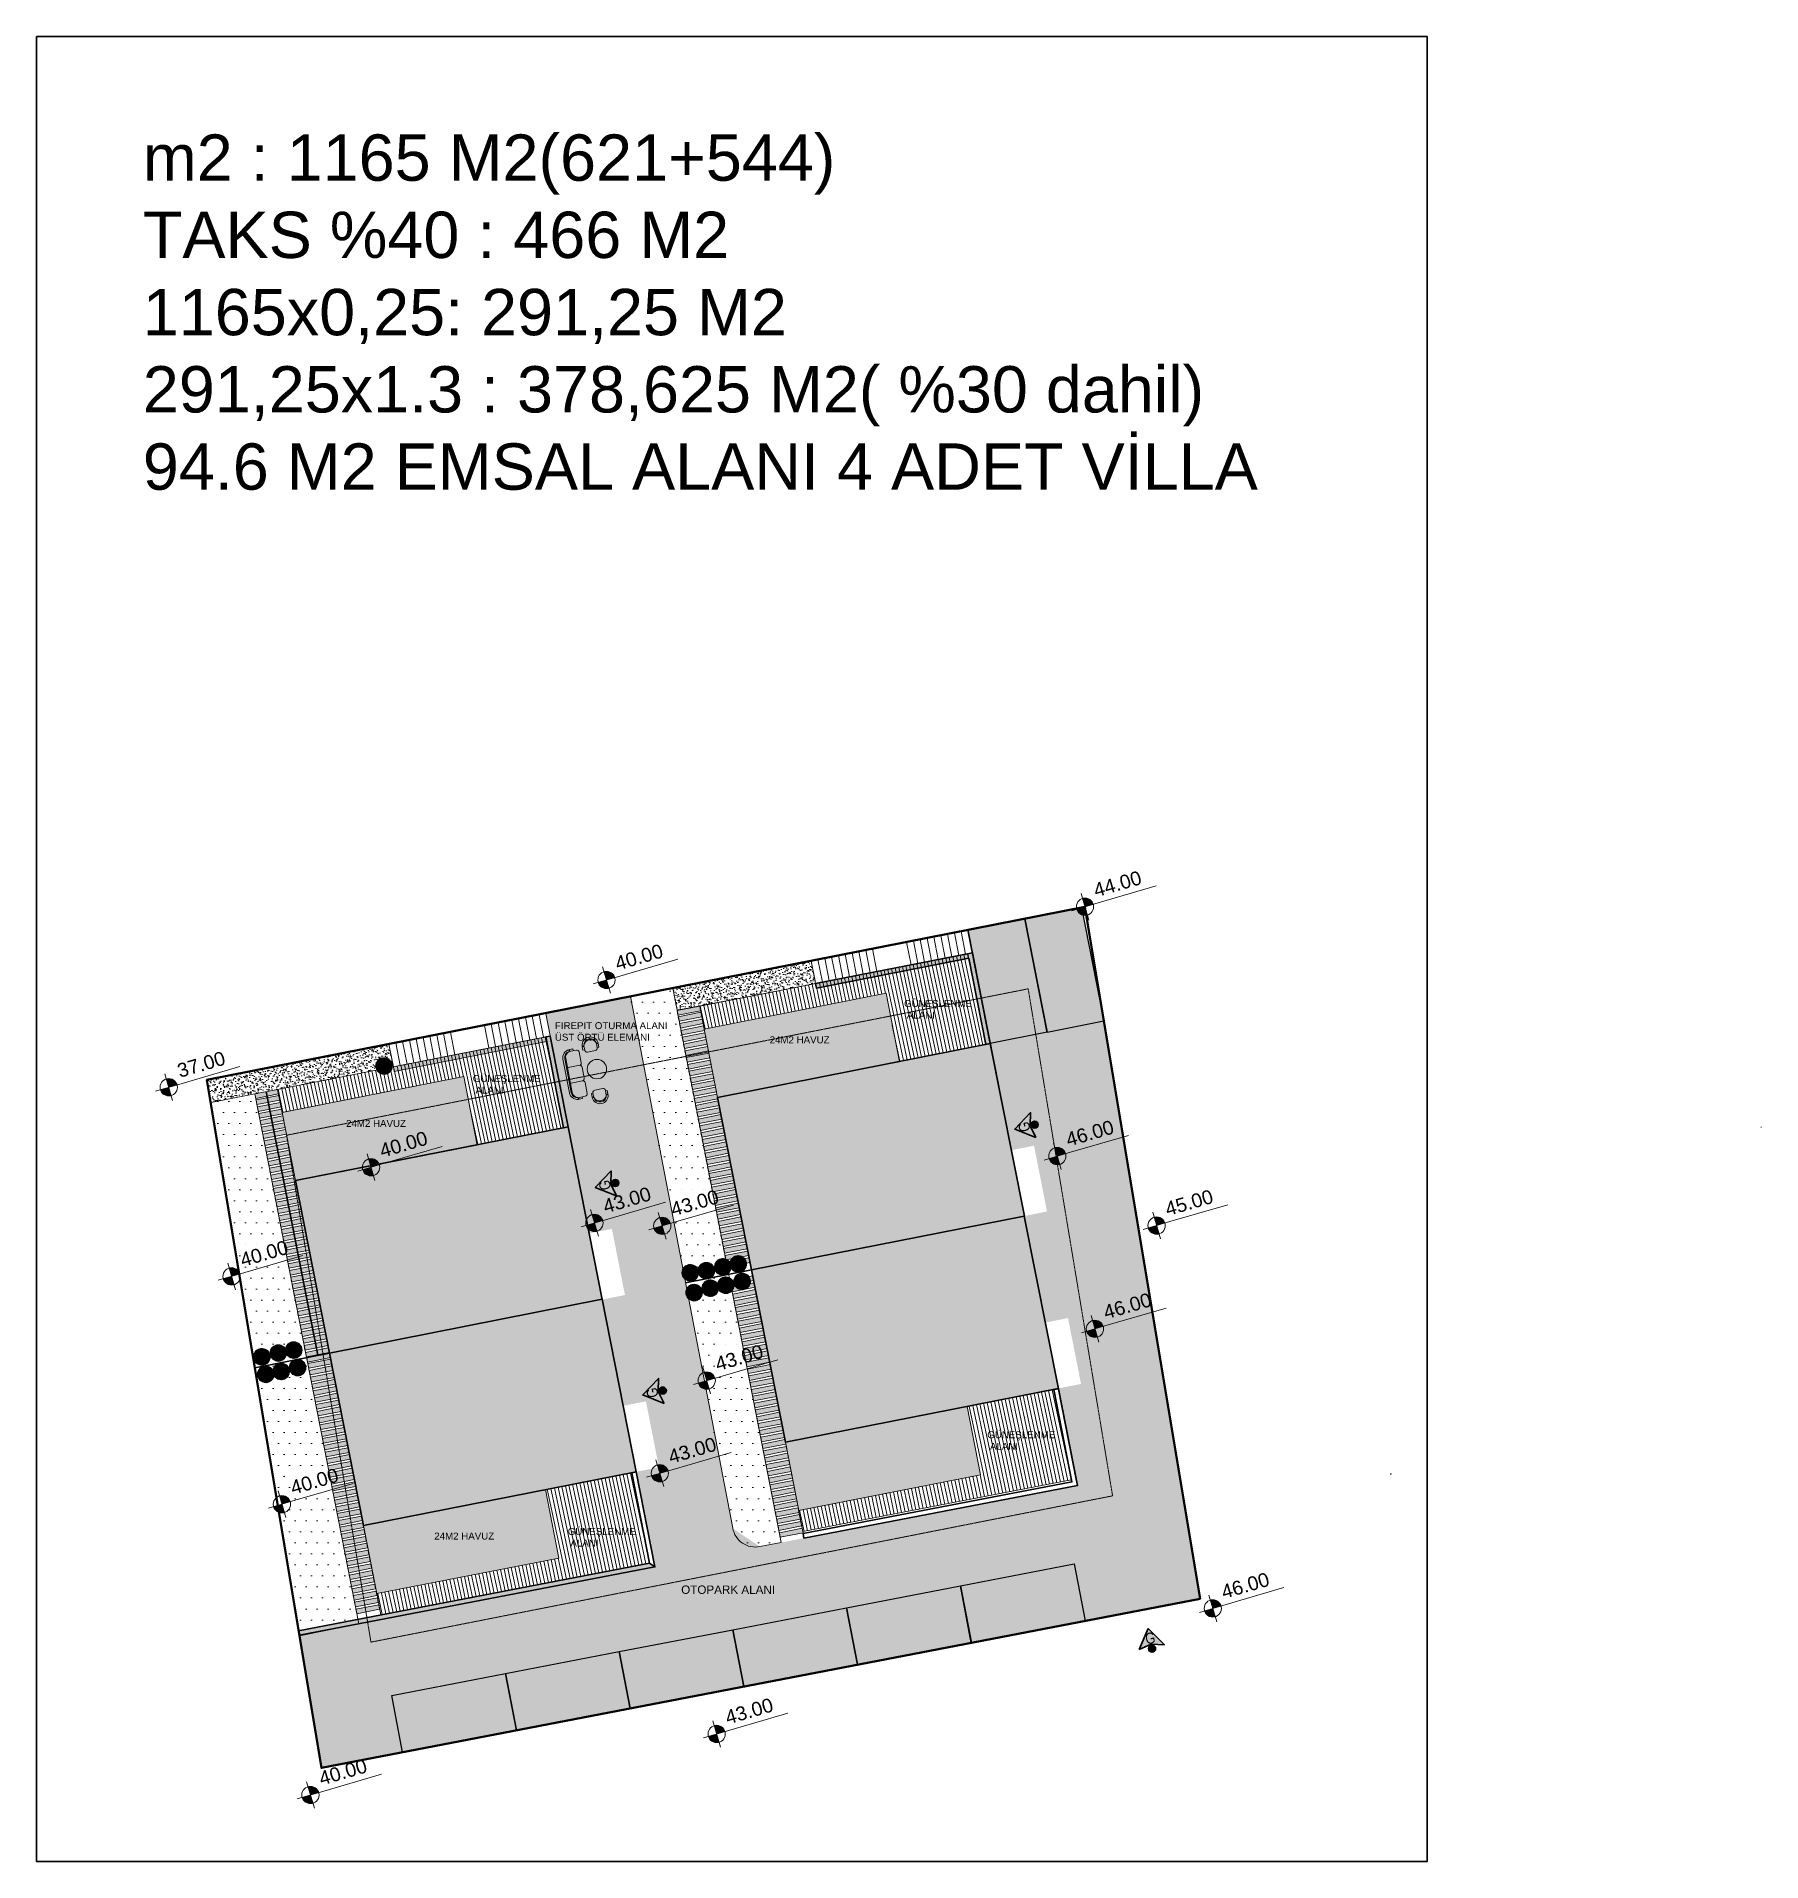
# Model space of a CAD drawing. Header units: millimetres. Extents: x 694231 to 734331, y 4486031 to 4541543.
# Drawn here: x 695975 to 703422, y 4495575 to 4503452 of the extents above; entities that cross this region are included whole.
import ezdxf
from ezdxf.enums import TextEntityAlignment as Align

# ---------------------------------------------------------------- set-up
doc = ezdxf.new("R2010")
doc.units = ezdxf.units.MM
doc.linetypes.add('AI-Linetype-22', pattern=[3.2004, 1.6002, -1.6002])
doc.linetypes.add('HIDDEN', pattern=[0.375, 0.25, -0.125])
for name, color, linetype, lineweight in [('_P10_İ_GirişBina', 250, 'Continuous', 15), ('_P2_D_4_Ç', 7, 'Continuous', 20), ('_P3_S_Duvar_Ç', 7, 'Continuous', 30), ('_P6_BT_Yesil_T', 87, 'Continuous', 5), ('A-merdiven betonarme', 41, 'HIDDEN', 9), ('BS_09_AĞAÇ', 3, 'Continuous', 0), ('DERE_TARAMA', 152, 'Continuous', 0), ('VAZİYET PLANI KOT SEMBOL BS(M)', 2, 'Continuous', 18), ('VAZİYET PLANI KOT YAZI BS(M)', 1, 'Continuous', 18)]:
    doc.layers.add(name, color=color, linetype=linetype, lineweight=lineweight)
doc.layers.add('_P2_D_4_T', color=7, linetype='Continuous', lineweight=20, true_color=0xf3e03b)
doc.layers.add('_P2_D_5_T', color=7, linetype='Continuous', lineweight=20, true_color=0x51565c)
doc.layers.add('TEFRIS', color=11, linetype='Continuous')
doc.styles.add('LYO_LJD', font='times.ttf')
doc.styles.add('on02.0mm-Arial', font='arial.ttf', dxfattribs={"height": 2})
doc.styles.get("Standard").update_dxf_attribs({"font": 'arial.ttf'})
pattern_1 = [(102, (337.395, -3231.294), (-15.52809316, -3.30059809), [])]
pattern_2 = [(0, (337.395, -3231.294), (23.8125, 47.625), [0, -47.625])]

msp = doc.modelspace()

# ---------------------------------------------------------------- texts
at = {"insert": (696433.9, 4503029.7), "char_height": 200, "attachment_point": 1}
msp.add_mtext_dynamic_manual_height_columns('m2 : 1165 M2(621+544)\\PTAKS %40 : 466 M2\\P1165x0,25: 291,25 M2\\P291,25x1.3 : 378,625 M2( %30 dahil)\\P94.6 M2 EMSAL ALANI 4 ADET VİLLA ', width=4570.029, gutter_width=625, heights=[1982.8], dxfattribs=at)
at = {"layer": '_P3_S_Duvar_Ç', "color": 240, "lineweight": 30, "true_color": 0xed1f24, "attachment_point": 1}
for s, insert, char_height in [('{\\C7;GÜNEŞLENME\\P ALANI}', (699720.1, 4499293.4), 30), ('{\\C7;FIREPIT OTURMA ALANI\\PÜST ÖRTÜ ELEMANI}', (698212.8, 4499197.7), 30), ('{\\C7;24M2 HAVUZ}', (699139.9, 4499136.6), 30), ('{\\C7;GÜNEŞLENME\\P ALANI}', (697858.4, 4498969.4), 30), ('{\\C7;24M2 HAVUZ}', (697311.3, 4498775.7), 30), ('{\\C7;GÜNEŞLENME\\P ALANI}', (700079.4, 4497431.7), 30), ('{\\C7;24M2 HAVUZ}', (697692.1, 4496994.4), 30), ('{\\C7;GÜNEŞLENME\\P ALANI}', (698268.2, 4497014.3), 30), ('{\\C7;OTOPARK ALANI }', (698757.9, 4496766), 36)]:
    msp.add_mtext_dynamic_manual_height_columns(s, width=15506.701, gutter_width=250, heights=[0], dxfattribs=dict(at, insert=insert, char_height=char_height))

# ---------------------------------------------------------------- blocks, each defined once
blk = doc.blocks.new('G_BINA')
at = {"layer": '_P10_İ_GirişBina'}
h = blk.add_hatch(color=31, dxfattribs=at)
h.dxf.hatch_style = 1
h.paths.add_polyline_path([(-0.393, -0.098), (0, 0.488), (0.393, -0.098), (0, 0)])
h = blk.add_hatch(color=31, dxfattribs=at)
h.dxf.hatch_style = 1
edge = h.paths.add_edge_path()
edge.add_arc((0, -0.144), 0.109, 0, 360)
at = {"layer": '_P10_İ_GirişBina', "lineweight": 30}
blk.add_lwpolyline([(-0.393, -0.098), (0, 0.488), (0.393, -0.098), (0, 0)], close=True, dxfattribs=at)
blk.add_circle((0, -0.144), 0.109, dxfattribs=at)
at = {"layer": '_P10_İ_GirişBina', "insert": (0.003, 0.355), "char_height": 0.34, "width": 1.584, "attachment_point": 2, "style": 'LYO_LJD'}
blk.add_mtext('{\\fArial Narrow|b0|i0|c162|p34;G}', dxfattribs=at)
blk = doc.blocks.new('*U2')
at = {"layer": 'VAZİYET PLANI KOT SEMBOL BS(M)', "extrusion": (-3.94233e-09, -3.15733e-08, 1)}
h = blk.add_hatch(color=5, dxfattribs=at)
h.dxf.hatch_style = 1
h.paths.add_polyline_path([(0, 7.8), (0, 0), (7.8, 0, 0.414214)])
h.paths.add_polyline_path([(0, 0), (-7.8, 0, 0.414214), (0, -7.8)])
at = {"layer": 'VAZİYET PLANI KOT SEMBOL BS(M)', "color": 5, "extrusion": (-3.94233e-09, -3.15733e-08, 1)}
blk.add_line((12.4, 0, 0), (66.4, 0, 0), dxfattribs=at)
for points in [[(-12.4, 0), (12.4, 0)], [(0, 12.4), (0, -12.4)]]:
    blk.add_lwpolyline(points, dxfattribs=at)
blk.add_circle((0, 0), 7.75, dxfattribs=at)
at = {"layer": 'VAZİYET PLANI KOT YAZI BS(M)', "extrusion": (-3.94233e-09, -3.15733e-08, 1), "style": 'on02.0mm-Arial'}
for tag, p in [('BDK', (11.8, 1.5)), ('TZK', (11.8, -18.4))]:
    blk.add_attdef(tag, text='', height=12.5, dxfattribs=at).set_placement(p, align=Align.BOTTOM_LEFT)
blk = doc.blocks.new('ereff')
at = {"true_color": 0xc7c8ca}
h = blk.add_hatch(color=9, dxfattribs=at)
h.dxf.hatch_style = 1
h.paths.add_polyline_path([(-1458.1, -4329.9), (-1208.1, -4329.9), (-1208.1, -4829.9), (-1458.1, -4829.9)])
at = {"color": 30, "true_color": 0xf8991e}
blk.add_lwpolyline([(-1458.1, -4329.9), (-1208.1, -4329.9), (-1208.1, -4829.9), (-1458.1, -4829.9), (-1458.1, -4329.9)], dxfattribs=at)
blk = doc.blocks.new('QuercusRubra')
at = {"layer": 'BS_09_AĞAÇ', "ltscale": 0.1, "true_color": 0x64815a}
h = blk.add_hatch(dxfattribs=at)
h.set_pattern_fill('ANSI31', color=77, scale=0.030992, angle=322.6119)
h.set_pattern_definition([(7.611940797, (-1785412.38719, -1842232.42255), (-0.013034216255, 0.0975318525524), [])])
edge = h.paths.add_edge_path()
edge.add_arc((0, 0), 2, 322.6119, 682.6119)
at = {"layer": 'BS_09_AĞAÇ', "color": 36}
for points in [[(-0.67, 0.05, 0.0834, 0.05, 0), (-1.18, -0.35, 0.05, 0, 0), (-1.41, -0.34, 0, 0, 0), (-1.75, -0.11, 0, 0, 0), (-1.98, 0.14, 0, 0, 0)], [(0, 0, 0.167, 0.0834, 0), (-0.67, 0.05, 0.0834, 0.05, 0), (-0.55, 0.47, 0.05, 0.0334, 0), (-0.7, 0.78, 0.0334, 0.0334, 0), (-0.67, 1.03, 0.05, 0, 0), (-0.67, 1.4, 0, 0, 0), (-0.93, 1.77, 0, 0, 0)], [(0, 0, 0.167, 0.0834, 0), (0.26, 0.29, 0.0834, 0.0834, 0), (0.35, 0.54, 0.0834, 0.05, 0), (0.61, 0.9, 0.05, 0, 0), (0.4, 1.4, 0, 0, 0), (0.13, 1.8, 0, 0, 0), (0.1, 1.96, 0, 0, 0)], [(0, 0, 0.167, 0.0834, 0), (0.31, -0.48, 0.0834, 0.0834, 0), (0.26, -0.85, 0.0834, 0.05, 0), (0.36, -1.25, 0.05, 0, 0), (0.99, -1.39, 0, 0, 0), (1.65, -1.19, 0, 0, 0)], [(0.28, 0.29, 0.0834, 0.05, 0), (1.02, 0.32, 0.05, 0, 0), (1.55, 0.55, 0, 0, 0), (1.79, 0.81, 0, 0, 0)]]:
    blk.add_lwpolyline(points, format="xyseb", dxfattribs=at)
at = {"layer": 'BS_09_AĞAÇ', "color": 116}
for points in [[(-1.49, 1.01), (-1.78, 0.91)], [(-1.5, 1.01), (-1.69, 1.06)], [(-1.43, 1.19), (-1.66, 1.11)], [(-1.05, 1.03), (-1.57, 1.25)], [(-1.22, 1.09), (-1.49, 1.01)], [(-1.32, 1.15), (-1.43, 1.41)], [(-1.37, 1.3), (-1.34, 1.51)], [(-1.08, 1.41), (-1.12, 1.65)], [(-0.67, 1.42), (-0.62, 1.92)], [(0.13, 1.79), (0.3, 1.94)], [(0.41, 1.4), (0.68, 1.89)], [(0.57, 1.69), (0.51, 1.94)], [(0.52, 1.61), (0.95, 1.76)], [(0.98, 1.12), (1.17, 1.65)], [(1.07, 1.4), (1.07, 1.71)], [(1.09, 1.4), (1.36, 1.48)], [(1.2, 1.22), (1.75, 1)], [(1.45, 1.11), (1.55, 1.28)], [(1.55, 0.55), (1.94, 0.49)], [(1.65, 0.17), (2, -0.14)], [(1.74, 0.52), (1.89, 0.7)], [(1.82, 0.24), (2, 0.15)], [(1.85, 0.02), (2.01, 0.08)], [(-1.81, -0.07), (-2, -0.17)], [(-1.56, -0.25), (-1.98, -0.34)], [(-1.57, -0.96), (-1.61, -0.62), (-1.96, -0.48)], [(-1.78, -0.56), (-1.91, -0.62)], [(-1.72, -0.87), (-1.8, -0.88)], [(-1.46, -1.05), (-1.67, -1.14)], [(-1.28, -0.93), (-1.44, -1.17), (-1.56, -1.22)], [(-1.23, -1.34), (-1.5, -1.35)], [(-1.18, -1.22), (-1.31, -1.52)], [(-1.28, -0.96), (-1.08, -1.4), (-1.11, -1.68)], [(-1.25, -1.42), (-1.18, -1.65)], [(-0.23, -1.37), (-0.5, -1.61), (-1.03, -1.72)], [(-0.78, -1.67), (-0.76, -1.84)], [(-0.48, -1.78), (-0.61, -1.89)], [(-0.5, -1.61), (-0.47, -1.96)], [(-0.17, -1.63), (-0.35, -1.95)], [(-0.24, -1.77), (-0.1, -1.98)], [(-0.1, -1.73), (0.07, -1.97)], [(0.36, -1.7), (0.23, -2)], [(0.37, -1.58), (0.61, -1.91)], [(0.68, -1.34), (1.06, -1.72)], [(0.84, -1.5), (0.81, -1.85)], [(0.99, -1.38), (1.27, -1.58)], [(1.32, -1.29), (1.42, -1.4)]]:
    blk.add_lwpolyline(points, dxfattribs=at)
for points in [[(-0.7, 0.78, 0.05, 0, 0), (-1.04, 1.05, 0, 0, 0), (-1.09, 1.4, 0, 0, 0), (-1.21, 1.61, 0, 0, 0)], [(0.62, 0.91, 0.05, 0, 0), (1, 0.97, 0, 0, 0), (0.98, 1.11, 0, 0, 0), (1.44, 1.39, 0, 0, 0)], [(1.03, 0.31, 0.05, 0, 0), (1.65, 0.17, 0, 0, 0), (1.98, 0.37, 0, 0, 0)], [(0.26, -0.87, 0.0834, 0.05, 0), (-0.24, -1.37, 0.05, 0, 0), (-1.19, -1.22, 0, 0, 0), (-1.88, -0.76, 0, 0, 0)], [(-1.18, -0.34, 0.05, 0.05, 0), (-1.27, -0.68, 0.05, 0, 0), (-1.28, -0.93, 0, 0, 0), (-1.72, -1.03, 0, 0, 0)], [(-0.23, -1.37, 0.05, 0, 0), (-0.12, -1.74, 0, 0, 0), (-0.24, -1.96, 0, 0, 0)], [(0.35, -1.25, 0.05, 0, 0), (0.37, -1.98, 0, 0, 0)]]:
    blk.add_lwpolyline(points, format="xyseb", dxfattribs=at)
at = {"layer": 'BS_09_AĞAÇ'}
blk.add_circle((0, 0), 2, dxfattribs=at)
blk = doc.blocks.new('bina')
at = {"lineweight": 80, "true_color": 0x904637}
h = blk.add_hatch(color=17, dxfattribs=at)
h.dxf.hatch_style = 1
h.paths.add_polyline_path([(699880.7, 4501698.9), (699733.7, 4502444.4), (698556.4, 4502212.3), (698703.1, 4501468), (699880.5, 4501700.1)])
h.paths.add_polyline_path([(699824.4, 4501984.4), (699880.4, 4501700.2), (699880.4, 4501700.2)], flags=17)
at = {"color": 7, "lineweight": 30}
blk.add_lwpolyline([(699880.7, 4501698.9), (699733.7, 4502444.4), (698556.4, 4502212.3), (698703.1, 4501468), (699880.5, 4501700.1)], close=True, dxfattribs=at)
blk = doc.blocks.new('rerere')
at = {"layer": 'TEFRIS', "color": 251, "lineweight": 9}
for p, q in [((698107.6, 4502072.7), (698100.2, 4502071.2)), ((698046.4, 4502060.9), (698039.1, 4502059.5))]:
    blk.add_line(p, q, dxfattribs=at)
for points in [[(698045.9, 4502063.8), (698038.5, 4502062.4), (698035.7, 4502077.1), (698043, 4502078.6)], [(698099.7, 4502074.2), (698107.1, 4502075.6), (698104.2, 4502090.3), (698096.8, 4502088.9)]]:
    blk.add_lwpolyline(points, dxfattribs=at)
for points in [[(698046.4, 4502060.9), (698042.7, 4502080.5, -0.414214), (698050.6, 4502092.2), (698084.7, 4502098.8, -0.414214), (698096.5, 4502090.9), (698100.2, 4502071.2)], [(698100.2, 4502071.2, -0.755929), (698046.4, 4502060.9, -0.755929)]]:
    blk.add_lwpolyline(points, format="xyb", dxfattribs=at)
for radius, start, end in [(35, 194.98938, 6.7973), (27.5, 196.10925, 5.67743)]:
    blk.add_arc((698072.9, 4502068.5), radius, start, end, dxfattribs=at)
blk = doc.blocks.new('ard')
at = {"layer": 'TEFRIS', "color": 251, "lineweight": 9}
for p, q in [((697920.6, 4502227.7), (697948.7, 4502081.9)), ((697924.8, 4502228.5), (697952.9, 4502082.7)), ((697938.6, 4502266.7), (697940, 4502259.3)), ((697971, 4502265.3), (697940, 4502259.3)), ((697991.8, 4502210.3), (697982.7, 4502257.3)), ((697941.3, 4502080.5), (697913.2, 4502226.2)), ((697986.6, 4502199.5), (697935.1, 4502189.6)), ((698004.6, 4502144), (697995.4, 4502191.5)), ((697997.8, 4502132.6), (697948, 4502123)), ((698017.4, 4502077.4), (698008.3, 4502124.5)), ((698107.6, 4502072.7), (698100.2, 4502071.2)), ((697978.4, 4502059.7), (698009.4, 4502065.7)), ((697978.4, 4502059.7), (697979.8, 4502052.4)), ((698046.4, 4502060.9), (698039.1, 4502059.5))]:
    blk.add_line(p, q, dxfattribs=at)
for points in [[(697942.9, 4502259.8), (697941.5, 4502267.2), (697956.2, 4502270.1), (697957.7, 4502262.7)], [(698045.9, 4502063.8), (698038.5, 4502062.4), (698035.7, 4502077.1), (698043, 4502078.6)], [(698099.7, 4502074.2), (698107.1, 4502075.6), (698104.2, 4502090.3), (698096.8, 4502088.9)], [(697981.3, 4502060.3), (697982.8, 4502052.9), (697997.5, 4502055.8), (697996.1, 4502063.1)]]:
    blk.add_lwpolyline(points, dxfattribs=at)
for points in [[(698046.4, 4502060.9), (698042.7, 4502080.5, -0.414214), (698050.6, 4502092.2), (698084.7, 4502098.8, -0.414214), (698096.5, 4502090.9), (698100.2, 4502071.2)], [(698100.2, 4502071.2, -0.755929), (698046.4, 4502060.9, -0.755929)]]:
    blk.add_lwpolyline(points, format="xyb", dxfattribs=at)
blk.add_circle((698059.6, 4502183), 42, dxfattribs=at)
for centre, radius, start, end in [((697947.6, 4502232.9), 35, 104.98938, 190.89334), ((697947.6, 4502232.9), 27.5, 106.10925, 190.89334), ((697952.8, 4502233.9), 28.5, 116.71996, 190.89334), ((697972.9, 4502255.4), 10, 10.89334, 100.89334), ((697982, 4502208.4), 10, 297.41682, 10.89334), ((697985.6, 4502189.6), 10, 10.89334, 84.36987), ((697975.7, 4502087.1), 35, 190.89334, 276.7973), ((697975.7, 4502087.1), 27.5, 190.89334, 275.67743), ((697980.8, 4502088.1), 28.5, 190.89334, 265.06672), ((697994.7, 4502142.1), 10, 287.68725, 10.89334), ((697998.5, 4502122.6), 10, 10.89334, 94.09943), ((698007.5, 4502075.5), 10, 280.89334, 10.89334), ((698072.9, 4502068.5), 35, 194.98938, 6.7973), ((698072.9, 4502068.5), 27.5, 196.10925, 5.67743)]:
    blk.add_arc(centre, radius, start, end, dxfattribs=at)
at = {"layer": '_P3_S_Duvar_Ç', "color": 240, "lineweight": 30, "true_color": 0xed1f24, "xscale": -1, "rotation": 201.7866823245754}
blk.add_blockref('rerere', (-1621131.9, 8423691), dxfattribs=at)

# ---------------------------------------------------------------- hatches: boundary and pattern name
at = {"layer": '_P2_D_4_T', "lineweight": 40, "true_color": 0x5d6970}
h = msp.add_hatch(color=251, dxfattribs=at)
h.dxf.hatch_style = 1
h.paths.add_polyline_path([(698838, 4499266.7), (698841.9, 4499247.1), (698743.7, 4499227.8), (698739.9, 4499247.5)])
h = msp.add_hatch(color=251, dxfattribs=at)
h.dxf.hatch_style = 1
h.paths.add_polyline_path([(698843.2, 4499240.3), (698847, 4499220.7), (698748.9, 4499201.5), (698745, 4499221.1)])
h = msp.add_hatch(color=251, dxfattribs=at)
h.dxf.hatch_style = 1
h.paths.add_polyline_path([(698848.9, 4499210.9), (698852.8, 4499191.3), (698754.6, 4499172.1), (698750.8, 4499191.7)])
h = msp.add_hatch(color=251, dxfattribs=at)
h.dxf.hatch_style = 1
h.paths.add_polyline_path([(698854.7, 4499181.5), (698858.5, 4499161.8), (698760.4, 4499142.6), (698756.6, 4499162.3)])
h = msp.add_hatch(color=251, dxfattribs=at)
h.dxf.hatch_style = 1
h.paths.add_polyline_path([(698860.5, 4499152), (698864.3, 4499132.4), (698766.2, 4499113.2), (698762.3, 4499132.8)])
h = msp.add_hatch(color=251, dxfattribs=at)
h.dxf.hatch_style = 1
h.paths.add_polyline_path([(698866.2, 4499122.6), (698870.1, 4499102.9), (698771.9, 4499083.7), (698768.1, 4499103.4)])
h = msp.add_hatch(color=251, dxfattribs=at)
h.dxf.hatch_style = 1
h.paths.add_polyline_path([(698872, 4499093.1), (698875.8, 4499073.5), (698777.7, 4499054.3), (698773.8, 4499073.9)])
h = msp.add_hatch(color=251, dxfattribs=at)
h.dxf.hatch_style = 1
h.paths.add_polyline_path([(698877.7, 4499063.7), (698881.6, 4499044.1), (698783.5, 4499024.9), (698779.6, 4499044.5)])
h = msp.add_hatch(color=251, dxfattribs=at)
h.dxf.hatch_style = 1
h.paths.add_polyline_path([(698883.5, 4499034.3), (698887.4, 4499014.6), (698789.2, 4498995.4), (698785.4, 4499015)])
h = msp.add_hatch(color=251, dxfattribs=at)
h.dxf.hatch_style = 1
h.paths.add_polyline_path([(698889.3, 4499004.8), (698893.1, 4498985.2), (698795, 4498966), (698791.1, 4498985.6)])
h = msp.add_hatch(color=251, dxfattribs=at)
h.dxf.hatch_style = 1
h.paths.add_polyline_path([(698895, 4498975.4), (698898.9, 4498955.7), (698800.7, 4498936.5), (698796.9, 4498956.2)])
h = msp.add_hatch(color=251, dxfattribs=at)
h.dxf.hatch_style = 1
h.paths.add_polyline_path([(698900.8, 4498945.9), (698904.6, 4498926.3), (698806.5, 4498907.1), (698802.7, 4498926.7)])
h = msp.add_hatch(color=251, dxfattribs=at)
h.dxf.hatch_style = 1
h.paths.add_polyline_path([(697015.8, 4498907.4), (697019.6, 4498887.7), (696921.5, 4498868.5), (696917.6, 4498888.2)])
h = msp.add_hatch(color=251, dxfattribs=at)
h.dxf.hatch_style = 1
h.paths.add_polyline_path([(697020.9, 4498881), (697024.8, 4498861.4), (696926.6, 4498842.2), (696922.8, 4498861.8)])
h = msp.add_hatch(color=251, dxfattribs=at)
h.dxf.hatch_style = 1
h.paths.add_polyline_path([(697026.7, 4498851.6), (697030.5, 4498832), (696932.4, 4498812.8), (696928.6, 4498832.4)])
h = msp.add_hatch(color=251, dxfattribs=at)
h.dxf.hatch_style = 1
h.paths.add_polyline_path([(698906.6, 4498916.5), (698910.4, 4498896.9), (698812.3, 4498877.7), (698808.4, 4498897.3)])
h = msp.add_hatch(color=251, dxfattribs=at)
h.dxf.hatch_style = 1
h.paths.add_polyline_path([(698912.3, 4498887), (698916.2, 4498867.4), (698818, 4498848.2), (698814.2, 4498867.8)])
h = msp.add_hatch(color=251, dxfattribs=at)
h.dxf.hatch_style = 1
h.paths.add_polyline_path([(698918.1, 4498857.6), (698921.9, 4498838), (698823.8, 4498818.8), (698819.9, 4498838.4)])
h = msp.add_hatch(color=251, dxfattribs=at)
h.dxf.hatch_style = 1
h.paths.add_polyline_path([(697032.5, 4498822.2), (697036.3, 4498802.5), (696938.2, 4498783.3), (696934.3, 4498803)])
h = msp.add_hatch(color=251, dxfattribs=at)
h.dxf.hatch_style = 1
h.paths.add_polyline_path([(697038.2, 4498792.7), (697042.1, 4498773.1), (696943.9, 4498753.9), (696940.1, 4498773.5)])
h = msp.add_hatch(color=251, dxfattribs=at)
h.dxf.hatch_style = 1
h.paths.add_polyline_path([(697044, 4498763.3), (697047.8, 4498743.6), (696949.7, 4498724.4), (696945.8, 4498744.1)])
h = msp.add_hatch(color=251, dxfattribs=at)
h.dxf.hatch_style = 1
h.paths.add_polyline_path([(698923.8, 4498828.2), (698927.7, 4498808.5), (698829.5, 4498789.3), (698825.7, 4498809)])
h = msp.add_hatch(color=251, dxfattribs=at)
h.dxf.hatch_style = 1
h.paths.add_polyline_path([(698929.6, 4498798.7), (698933.4, 4498779.1), (698835.3, 4498759.9), (698831.5, 4498779.5)])
h = msp.add_hatch(color=251, dxfattribs=at)
h.dxf.hatch_style = 1
h.paths.add_polyline_path([(698935.4, 4498769.3), (698939.2, 4498749.6), (698841.1, 4498730.4), (698837.2, 4498750.1)])
h = msp.add_hatch(color=251, dxfattribs=at)
h.dxf.hatch_style = 1
h.paths.add_polyline_path([(697049.7, 4498733.8), (697053.6, 4498714.2), (696955.4, 4498695), (696951.6, 4498714.6)])
h = msp.add_hatch(color=251, dxfattribs=at)
h.dxf.hatch_style = 1
h.paths.add_polyline_path([(697055.5, 4498704.4), (697059.3, 4498684.8), (696961.2, 4498665.6), (696957.4, 4498685.2)])
h = msp.add_hatch(color=251, dxfattribs=at)
h.dxf.hatch_style = 1
h.paths.add_polyline_path([(698941.1, 4498739.8), (698945, 4498720.2), (698846.8, 4498701), (698843, 4498720.6)])
h = msp.add_hatch(color=251, dxfattribs=at)
h.dxf.hatch_style = 1
h.paths.add_polyline_path([(698946.9, 4498710.4), (698950.7, 4498690.8), (698852.6, 4498671.6), (698848.7, 4498691.2)])
h = msp.add_hatch(color=251, dxfattribs=at)
h.dxf.hatch_style = 1
h.paths.add_polyline_path([(703421.3, 4498745.5), (703421.3, 4498745), (703418.8, 4498745), (703418.8, 4498745.5)])
h = msp.add_hatch(color=251, dxfattribs=at)
h.dxf.hatch_style = 1
h.paths.add_polyline_path([(703421.3, 4498744.8), (703421.3, 4498744.3), (703418.8, 4498744.3), (703418.8, 4498744.8)])
h = msp.add_hatch(color=251, dxfattribs=at)
h.dxf.hatch_style = 1
h.paths.add_polyline_path([(703419.6, 4498747.1), (703419.6, 4498745.6), (703421.5, 4498745.6), (703421.5, 4498747.1), (703419.6, 4498747.1)])
h = msp.add_hatch(color=251, dxfattribs=at)
h.dxf.hatch_style = 1
h.paths.add_polyline_path([(697061.3, 4498674.9), (697065.1, 4498655.3), (696967, 4498636.1), (696963.1, 4498655.7)])
h = msp.add_hatch(color=251, dxfattribs=at)
h.dxf.hatch_style = 1
h.paths.add_polyline_path([(697067, 4498645.5), (697070.9, 4498625.9), (696972.7, 4498606.7), (696968.9, 4498626.3)])
h = msp.add_hatch(color=251, dxfattribs=at)
h.dxf.hatch_style = 1
h.paths.add_polyline_path([(697072.8, 4498616.1), (697076.6, 4498596.4), (696978.5, 4498577.2), (696974.6, 4498596.9)])
h = msp.add_hatch(color=251, dxfattribs=at)
h.dxf.hatch_style = 1
h.paths.add_polyline_path([(698952.6, 4498681), (698956.5, 4498661.3), (698858.3, 4498642.1), (698854.5, 4498661.7)])
h = msp.add_hatch(color=251, dxfattribs=at)
h.dxf.hatch_style = 1
h.paths.add_polyline_path([(698958.4, 4498651.5), (698962.2, 4498631.9), (698864.1, 4498612.7), (698860.3, 4498632.3)])
h = msp.add_hatch(color=251, dxfattribs=at)
h.dxf.hatch_style = 1
h.paths.add_polyline_path([(698964.2, 4498622.1), (698968, 4498602.4), (698869.9, 4498583.2), (698866, 4498602.9)])
h = msp.add_hatch(color=251, dxfattribs=at)
h.dxf.hatch_style = 1
h.paths.add_polyline_path([(697078.5, 4498586.6), (697082.4, 4498567), (696984.2, 4498547.8), (696980.4, 4498567.4)])
h = msp.add_hatch(color=251, dxfattribs=at)
h.dxf.hatch_style = 1
h.paths.add_polyline_path([(697084.3, 4498557.2), (697088.1, 4498537.6), (696990, 4498518.3), (696986.2, 4498538)])
h = msp.add_hatch(color=251, dxfattribs=at)
h.dxf.hatch_style = 1
h.paths.add_polyline_path([(697090.1, 4498527.7), (697093.9, 4498508.1), (696995.8, 4498488.9), (696991.9, 4498508.5)])
h = msp.add_hatch(color=251, dxfattribs=at)
h.dxf.hatch_style = 1
h.paths.add_polyline_path([(698969.9, 4498592.6), (698973.8, 4498573), (698875.6, 4498553.8), (698871.8, 4498573.4)])
h = msp.add_hatch(color=251, dxfattribs=at)
h.dxf.hatch_style = 1
h.paths.add_polyline_path([(698975.7, 4498563.2), (698979.5, 4498543.6), (698881.4, 4498524.4), (698877.6, 4498544)])
h = msp.add_hatch(color=251, dxfattribs=at)
h.dxf.hatch_style = 1
h.paths.add_polyline_path([(698981.5, 4498533.7), (698985.3, 4498514.1), (698887.2, 4498494.9), (698883.3, 4498514.5)])
h = msp.add_hatch(color=251, dxfattribs=at)
h.dxf.hatch_style = 1
h.paths.add_polyline_path([(697095.8, 4498498.3), (697099.7, 4498478.7), (697001.5, 4498459.5), (696997.7, 4498479.1)])
h = msp.add_hatch(color=251, dxfattribs=at)
h.dxf.hatch_style = 1
h.paths.add_polyline_path([(697101.6, 4498468.9), (697105.4, 4498449.2), (697007.3, 4498430), (697003.4, 4498449.7)])
h = msp.add_hatch(color=251, dxfattribs=at)
h.dxf.hatch_style = 1
h.paths.add_polyline_path([(698987.2, 4498504.3), (698991.1, 4498484.7), (698892.9, 4498465.5), (698889.1, 4498485.1)])
h = msp.add_hatch(color=251, dxfattribs=at)
h.dxf.hatch_style = 1
h.paths.add_polyline_path([(698993, 4498474.9), (698996.8, 4498455.2), (698898.7, 4498436), (698894.8, 4498455.7)])
h = msp.add_hatch(color=251, dxfattribs=at)
h.dxf.hatch_style = 1
h.paths.add_polyline_path([(698998.7, 4498445.4), (699002.6, 4498425.8), (698904.4, 4498406.6), (698900.6, 4498426.2)])
h = msp.add_hatch(color=251, dxfattribs=at)
h.dxf.hatch_style = 1
h.paths.add_polyline_path([(697107.3, 4498439.4), (697111.2, 4498419.8), (697013.1, 4498400.6), (697009.2, 4498420.2)])
h = msp.add_hatch(color=251, dxfattribs=at)
h.dxf.hatch_style = 1
h.paths.add_polyline_path([(697113.1, 4498410), (697117, 4498390.3), (697018.8, 4498371.1), (697015, 4498390.8)])
h = msp.add_hatch(color=251, dxfattribs=at)
h.dxf.hatch_style = 1
h.paths.add_polyline_path([(697118.9, 4498380.5), (697122.7, 4498360.9), (697024.6, 4498341.7), (697020.7, 4498361.3)])
h = msp.add_hatch(color=251, dxfattribs=at)
h.dxf.hatch_style = 1
h.paths.add_polyline_path([(699004.5, 4498416), (699008.3, 4498396.4), (698910.2, 4498377.1), (698906.4, 4498396.8)])
h = msp.add_hatch(color=251, dxfattribs=at)
h.dxf.hatch_style = 1
h.paths.add_polyline_path([(699010.3, 4498386.5), (699014.1, 4498366.9), (698916, 4498347.7), (698912.1, 4498367.3)])
h = msp.add_hatch(color=251, dxfattribs=at)
h.dxf.hatch_style = 1
h.paths.add_polyline_path([(697124.6, 4498351.1), (697128.5, 4498331.5), (697030.3, 4498312.3), (697026.5, 4498331.9)])
h = msp.add_hatch(color=251, dxfattribs=at)
h.dxf.hatch_style = 1
h.paths.add_polyline_path([(697130.4, 4498321.6), (697134.2, 4498302), (697036.1, 4498282.8), (697032.3, 4498302.4)])
h = msp.add_hatch(color=251, dxfattribs=at)
h.dxf.hatch_style = 1
h.paths.add_polyline_path([(697136.2, 4498292.2), (697140, 4498272.6), (697041.9, 4498253.4), (697038, 4498273)])
h = msp.add_hatch(color=251, dxfattribs=at)
h.dxf.hatch_style = 1
h.paths.add_polyline_path([(699016, 4498357.1), (699019.9, 4498337.5), (698921.7, 4498318.3), (698917.9, 4498337.9)])
h = msp.add_hatch(color=251, dxfattribs=at)
h.dxf.hatch_style = 1
h.paths.add_polyline_path([(699021.8, 4498327.7), (699025.6, 4498308), (698927.5, 4498288.8), (698923.6, 4498308.4)])
h = msp.add_hatch(color=251, dxfattribs=at)
h.dxf.hatch_style = 1
h.paths.add_polyline_path([(699027.5, 4498298.2), (699031.4, 4498278.6), (698933.2, 4498259.4), (698929.4, 4498279)])
h = msp.add_hatch(color=251, dxfattribs=at)
h.dxf.hatch_style = 1
h.paths.add_polyline_path([(697141.9, 4498262.8), (697145.8, 4498243.1), (697047.6, 4498223.9), (697043.8, 4498243.6)])
h = msp.add_hatch(color=251, dxfattribs=at)
h.dxf.hatch_style = 1
h.paths.add_polyline_path([(697147.7, 4498233.3), (697151.5, 4498213.7), (697053.4, 4498194.5), (697049.5, 4498214.1)])
h = msp.add_hatch(color=251, dxfattribs=at)
h.dxf.hatch_style = 1
h.paths.add_polyline_path([(699033.3, 4498268.8), (699037.1, 4498249.1), (698939, 4498229.9), (698935.2, 4498249.6)])
h = msp.add_hatch(color=251, dxfattribs=at)
h.dxf.hatch_style = 1
h.paths.add_polyline_path([(699039.1, 4498239.3), (699042.9, 4498219.7), (698944.8, 4498200.5), (698940.9, 4498220.1)])
h = msp.add_hatch(color=251, dxfattribs=at)
h.dxf.hatch_style = 1
h.paths.add_polyline_path([(699044.8, 4498209.9), (699048.7, 4498190.3), (698950.5, 4498171.1), (698946.7, 4498190.7)])
h = msp.add_hatch(color=251, dxfattribs=at)
h.dxf.hatch_style = 1
h.paths.add_polyline_path([(697153.4, 4498203.9), (697157.3, 4498184.3), (697059.1, 4498165), (697055.3, 4498184.7)])
h = msp.add_hatch(color=251, dxfattribs=at)
h.dxf.hatch_style = 1
h.paths.add_polyline_path([(697159.2, 4498174.4), (697163, 4498154.8), (697064.9, 4498135.6), (697061.1, 4498155.2)])
h = msp.add_hatch(color=251, dxfattribs=at)
h.dxf.hatch_style = 1
h.paths.add_polyline_path([(697165, 4498145), (697168.8, 4498125.4), (697070.7, 4498106.2), (697066.8, 4498125.8)])
h = msp.add_hatch(color=251, dxfattribs=at)
h.dxf.hatch_style = 1
h.paths.add_polyline_path([(699050.6, 4498180.4), (699054.4, 4498160.8), (698956.3, 4498141.6), (698952.4, 4498161.2)])
h = msp.add_hatch(color=251, dxfattribs=at)
h.dxf.hatch_style = 1
h.paths.add_polyline_path([(697170.7, 4498115.6), (697174.6, 4498095.9), (697076.4, 4498076.7), (697072.6, 4498096.4)])
h = msp.add_hatch(color=251, dxfattribs=at)
h.dxf.hatch_style = 1
h.paths.add_polyline_path([(697176.5, 4498086.1), (697180.3, 4498066.5), (697082.2, 4498047.3), (697078.3, 4498066.9)])
h = msp.add_hatch(color=251, dxfattribs=at)
h.dxf.hatch_style = 1
h.paths.add_polyline_path([(697182.2, 4498056.7), (697186.1, 4498037), (697087.9, 4498017.8), (697084.1, 4498037.5)])
h = msp.add_hatch(color=251, dxfattribs=at)
h.dxf.hatch_style = 1
h.paths.add_polyline_path([(699066.9, 4498102.4), (699070.8, 4498082.8), (698972.7, 4498063.6), (698968.8, 4498083.2)])
h = msp.add_hatch(color=251, dxfattribs=at)
h.dxf.hatch_style = 1
h.paths.add_polyline_path([(699072.7, 4498073), (699076.6, 4498053.3), (698978.4, 4498034.1), (698974.6, 4498053.8)])
h = msp.add_hatch(color=251, dxfattribs=at)
h.dxf.hatch_style = 1
h.paths.add_polyline_path([(697188, 4498027.2), (697191.8, 4498007.6), (697093.7, 4497988.4), (697089.9, 4498008)])
h = msp.add_hatch(color=251, dxfattribs=at)
h.dxf.hatch_style = 1
h.paths.add_polyline_path([(697193.8, 4497997.8), (697197.6, 4497978.2), (697099.5, 4497959), (697095.6, 4497978.6)])
h = msp.add_hatch(color=251, dxfattribs=at)
h.dxf.hatch_style = 1
h.paths.add_polyline_path([(699078.5, 4498043.5), (699082.3, 4498023.9), (698984.2, 4498004.7), (698980.3, 4498024.3)])
h = msp.add_hatch(color=251, dxfattribs=at)
h.dxf.hatch_style = 1
h.paths.add_polyline_path([(699084.2, 4498014.1), (699088.1, 4497994.5), (698989.9, 4497975.3), (698986.1, 4497994.9)])
h = msp.add_hatch(color=251, dxfattribs=at)
h.dxf.hatch_style = 1
h.paths.add_polyline_path([(699090, 4497984.6), (699093.8, 4497965), (698995.7, 4497945.8), (698991.9, 4497965.4)])
h = msp.add_hatch(color=251, dxfattribs=at)
h.dxf.hatch_style = 1
h.paths.add_polyline_path([(697199.5, 4497968.3), (697203.4, 4497948.7), (697105.2, 4497929.5), (697101.4, 4497949.1)])
h = msp.add_hatch(color=251, dxfattribs=at)
h.dxf.hatch_style = 1
h.paths.add_polyline_path([(697205.3, 4497938.9), (697209.1, 4497919.3), (697111, 4497900.1), (697107.2, 4497919.7)])
h = msp.add_hatch(color=251, dxfattribs=at)
h.dxf.hatch_style = 1
h.paths.add_polyline_path([(697211.1, 4497909.5), (697214.9, 4497889.8), (697116.8, 4497870.6), (697112.9, 4497890.3)])
h = msp.add_hatch(color=251, dxfattribs=at)
h.dxf.hatch_style = 1
h.paths.add_polyline_path([(699095.8, 4497955.2), (699099.6, 4497935.6), (699001.5, 4497916.4), (698997.6, 4497936)])
h = msp.add_hatch(color=251, dxfattribs=at)
h.dxf.hatch_style = 1
h.paths.add_polyline_path([(699101.5, 4497925.8), (699105.4, 4497906.1), (699007.2, 4497886.9), (699003.4, 4497906.6)])
h = msp.add_hatch(color=251, dxfattribs=at)
h.dxf.hatch_style = 1
h.paths.add_polyline_path([(699107.3, 4497896.3), (699111.1, 4497876.7), (699013, 4497857.5), (699009.1, 4497877.1)])
h = msp.add_hatch(color=251, dxfattribs=at)
h.dxf.hatch_style = 1
h.paths.add_polyline_path([(697216.8, 4497880), (697220.7, 4497860.4), (697122.5, 4497841.2), (697118.7, 4497860.8)])
h = msp.add_hatch(color=251, dxfattribs=at)
h.dxf.hatch_style = 1
h.paths.add_polyline_path([(697222.6, 4497850.6), (697226.4, 4497831), (697128.3, 4497811.7), (697124.4, 4497831.4)])
h = msp.add_hatch(color=251, dxfattribs=at)
h.dxf.hatch_style = 1
h.paths.add_polyline_path([(697228.3, 4497821.1), (697232.2, 4497801.5), (697134, 4497782.3), (697130.2, 4497801.9)])
h = msp.add_hatch(color=251, dxfattribs=at)
h.dxf.hatch_style = 1
h.paths.add_polyline_path([(699113, 4497866.9), (699116.9, 4497847.3), (699018.7, 4497828.1), (699014.9, 4497847.7)])
h = msp.add_hatch(color=251, dxfattribs=at)
h.dxf.hatch_style = 1
h.paths.add_polyline_path([(699118.8, 4497837.4), (699122.6, 4497817.8), (699024.5, 4497798.6), (699020.7, 4497818.2)])
h = msp.add_hatch(color=251, dxfattribs=at)
h.dxf.hatch_style = 1
h.paths.add_polyline_path([(697234.1, 4497791.7), (697237.9, 4497772.1), (697139.8, 4497752.9), (697136, 4497772.5)])
h = msp.add_hatch(color=251, dxfattribs=at)
h.dxf.hatch_style = 1
h.paths.add_polyline_path([(697239.5, 4497769.4), (697243.4, 4497749.8), (697145.2, 4497730.6), (697141.4, 4497750.2)])
h = msp.add_hatch(color=251, dxfattribs=at)
h.dxf.hatch_style = 1
h.paths.add_polyline_path([(697244.7, 4497743.1), (697248.5, 4497723.5), (697150.4, 4497704.3), (697146.6, 4497723.9)])
h = msp.add_hatch(color=251, dxfattribs=at)
h.dxf.hatch_style = 1
h.paths.add_polyline_path([(699124.6, 4497808), (699128.4, 4497788.4), (699030.3, 4497769.2), (699026.4, 4497788.8)])
h = msp.add_hatch(color=251, dxfattribs=at)
h.dxf.hatch_style = 1
h.paths.add_polyline_path([(699130.3, 4497778.6), (699134.2, 4497758.9), (699036, 4497739.7), (699032.2, 4497759.4)])
h = msp.add_hatch(color=251, dxfattribs=at)
h.dxf.hatch_style = 1
h.paths.add_polyline_path([(699136.1, 4497749.1), (699139.9, 4497729.5), (699041.8, 4497710.3), (699037.9, 4497729.9)])
h = msp.add_hatch(color=251, dxfattribs=at)
h.dxf.hatch_style = 1
h.paths.add_polyline_path([(697250.5, 4497713.7), (697254.3, 4497694), (697156.2, 4497674.8), (697152.3, 4497694.5)])
h = msp.add_hatch(color=251, dxfattribs=at)
h.dxf.hatch_style = 1
h.paths.add_polyline_path([(697256.2, 4497684.2), (697260.1, 4497664.6), (697161.9, 4497645.4), (697158.1, 4497665)])
h = msp.add_hatch(color=251, dxfattribs=at)
h.dxf.hatch_style = 1
h.paths.add_polyline_path([(699141.8, 4497719.7), (699145.7, 4497700), (699047.5, 4497680.8), (699043.7, 4497700.5)])
h = msp.add_hatch(color=251, dxfattribs=at)
h.dxf.hatch_style = 1
h.paths.add_polyline_path([(699147.6, 4497690.2), (699151.4, 4497670.6), (699053.3, 4497651.4), (699049.5, 4497671)])
h = msp.add_hatch(color=251, dxfattribs=at)
h.dxf.hatch_style = 1
h.paths.add_polyline_path([(699153.4, 4497660.8), (699157.2, 4497641.2), (699059.1, 4497622), (699055.2, 4497641.6)])
h = msp.add_hatch(color=251, dxfattribs=at)
h.dxf.hatch_style = 1
h.paths.add_polyline_path([(697262, 4497654.8), (697265.8, 4497635.2), (697167.7, 4497616), (697163.8, 4497635.6)])
h = msp.add_hatch(color=251, dxfattribs=at)
h.dxf.hatch_style = 1
h.paths.add_polyline_path([(697267.7, 4497625.3), (697271.6, 4497605.7), (697173.4, 4497586.5), (697169.6, 4497606.1)])
h = msp.add_hatch(color=251, dxfattribs=at)
h.dxf.hatch_style = 1
h.paths.add_polyline_path([(697273.5, 4497595.9), (697277.3, 4497576.3), (697179.2, 4497557.1), (697175.4, 4497576.7)])
h = msp.add_hatch(color=251, dxfattribs=at)
h.dxf.hatch_style = 1
h.paths.add_polyline_path([(699159.1, 4497631.4), (699163, 4497611.7), (699064.8, 4497592.5), (699061, 4497612.1)])
h = msp.add_hatch(color=251, dxfattribs=at)
h.dxf.hatch_style = 1
h.paths.add_polyline_path([(699164.9, 4497601.9), (699168.7, 4497582.3), (699070.6, 4497563.1), (699066.8, 4497582.7)])
h = msp.add_hatch(color=251, dxfattribs=at)
h.dxf.hatch_style = 1
h.paths.add_polyline_path([(697279.3, 4497566.5), (697283.1, 4497546.8), (697185, 4497527.6), (697181.1, 4497547.3)])
h = msp.add_hatch(color=251, dxfattribs=at)
h.dxf.hatch_style = 1
h.paths.add_polyline_path([(697285, 4497537), (697288.9, 4497517.4), (697190.7, 4497498.2), (697186.9, 4497517.8)])
h = msp.add_hatch(color=251, dxfattribs=at)
h.dxf.hatch_style = 1
h.paths.add_polyline_path([(697290.8, 4497507.6), (697294.6, 4497487.9), (697196.5, 4497468.7), (697192.6, 4497488.4)])
h = msp.add_hatch(color=251, dxfattribs=at)
h.dxf.hatch_style = 1
h.paths.add_polyline_path([(699170.7, 4497572.5), (699174.5, 4497552.8), (699076.4, 4497533.6), (699072.5, 4497553.3)])
h = msp.add_hatch(color=251, dxfattribs=at)
h.dxf.hatch_style = 1
h.paths.add_polyline_path([(699176.4, 4497543), (699180.3, 4497523.4), (699082.1, 4497504.2), (699078.3, 4497523.8)])
h = msp.add_hatch(color=251, dxfattribs=at)
h.dxf.hatch_style = 1
h.paths.add_polyline_path([(699182.2, 4497513.6), (699186, 4497494), (699087.9, 4497474.8), (699084, 4497494.4)])
h = msp.add_hatch(color=251, dxfattribs=at)
h.dxf.hatch_style = 1
h.paths.add_polyline_path([(697296.5, 4497478.1), (697300.4, 4497458.5), (697202.3, 4497439.3), (697198.4, 4497458.9)])
h = msp.add_hatch(color=251, dxfattribs=at)
h.dxf.hatch_style = 1
h.paths.add_polyline_path([(697302.3, 4497448.7), (697306.2, 4497429.1), (697208, 4497409.9), (697204.2, 4497429.5)])
h = msp.add_hatch(color=251, dxfattribs=at)
h.dxf.hatch_style = 1
h.paths.add_polyline_path([(699187.9, 4497484.1), (699191.8, 4497464.5), (699093.6, 4497445.3), (699089.8, 4497464.9)])
h = msp.add_hatch(color=251, dxfattribs=at)
h.dxf.hatch_style = 1
h.paths.add_polyline_path([(699193.7, 4497454.7), (699197.5, 4497435.1), (699099.4, 4497415.9), (699095.6, 4497435.5)])
h = msp.add_hatch(color=251, dxfattribs=at)
h.dxf.hatch_style = 1
h.paths.add_polyline_path([(699199.5, 4497425.3), (699203.3, 4497405.6), (699105.2, 4497386.4), (699101.3, 4497406.1)])
h = msp.add_hatch(color=251, dxfattribs=at)
h.dxf.hatch_style = 1
h.paths.add_polyline_path([(697308.1, 4497419.3), (697311.9, 4497399.6), (697213.8, 4497380.4), (697209.9, 4497400)])
h = msp.add_hatch(color=251, dxfattribs=at)
h.dxf.hatch_style = 1
h.paths.add_polyline_path([(697313.8, 4497389.8), (697317.7, 4497370.2), (697219.5, 4497351), (697215.7, 4497370.6)])
h = msp.add_hatch(color=251, dxfattribs=at)
h.dxf.hatch_style = 1
h.paths.add_polyline_path([(697319.6, 4497360.4), (697323.4, 4497340.7), (697225.3, 4497321.5), (697221.5, 4497341.2)])
h = msp.add_hatch(color=251, dxfattribs=at)
h.dxf.hatch_style = 1
h.paths.add_polyline_path([(699205.2, 4497395.8), (699209.1, 4497376.2), (699110.9, 4497357), (699107.1, 4497376.6)])
h = msp.add_hatch(color=251, dxfattribs=at)
h.dxf.hatch_style = 1
h.paths.add_polyline_path([(699211, 4497366.4), (699214.8, 4497346.7), (699116.7, 4497327.5), (699112.8, 4497347.2)])
h = msp.add_hatch(color=251, dxfattribs=at)
h.dxf.hatch_style = 1
h.paths.add_polyline_path([(697325.4, 4497330.9), (697329.2, 4497311.3), (697231.1, 4497292.1), (697227.2, 4497311.7)])
h = msp.add_hatch(color=251, dxfattribs=at)
h.dxf.hatch_style = 1
h.paths.add_polyline_path([(697331.1, 4497301.5), (697335, 4497281.9), (697236.8, 4497262.7), (697233, 4497282.3)])
h = msp.add_hatch(color=251, dxfattribs=at)
h.dxf.hatch_style = 1
h.paths.add_polyline_path([(697336.9, 4497272), (697340.7, 4497252.4), (697242.6, 4497233.2), (697238.7, 4497252.8)])
h = msp.add_hatch(color=251, dxfattribs=at)
h.dxf.hatch_style = 1
h.paths.add_polyline_path([(699216.7, 4497336.9), (699220.6, 4497317.3), (699122.4, 4497298.1), (699118.6, 4497317.7)])
h = msp.add_hatch(color=251, dxfattribs=at)
h.dxf.hatch_style = 1
h.paths.add_polyline_path([(699222.5, 4497307.5), (699226.3, 4497287.9), (699128.2, 4497268.7), (699124.4, 4497288.3)])
h = msp.add_hatch(color=251, dxfattribs=at)
h.dxf.hatch_style = 1
h.paths.add_polyline_path([(699228.3, 4497278.1), (699232.1, 4497258.4), (699134, 4497239.2), (699130.1, 4497258.8)])
h = msp.add_hatch(color=251, dxfattribs=at)
h.dxf.hatch_style = 1
h.paths.add_polyline_path([(697342.6, 4497242.6), (697346.5, 4497223), (697248.3, 4497203.8), (697244.5, 4497223.4)])
h = msp.add_hatch(color=251, dxfattribs=at)
h.dxf.hatch_style = 1
h.paths.add_polyline_path([(697348.4, 4497213.2), (697352.2, 4497193.5), (697254.1, 4497174.3), (697250.3, 4497194)])
h = msp.add_hatch(color=251, dxfattribs=at)
h.dxf.hatch_style = 1
h.paths.add_polyline_path([(699234, 4497248.6), (699237.9, 4497229), (699139.7, 4497209.8), (699135.9, 4497229.4)])
h = msp.add_hatch(color=251, dxfattribs=at)
h.dxf.hatch_style = 1
h.paths.add_polyline_path([(699239.8, 4497219.2), (699243.6, 4497199.5), (699145.5, 4497180.3), (699141.6, 4497200)])
h = msp.add_hatch(color=251, dxfattribs=at)
h.dxf.hatch_style = 1
h.paths.add_polyline_path([(699245.5, 4497189.7), (699249.4, 4497170.1), (699151.3, 4497150.9), (699147.4, 4497170.5)])
h = msp.add_hatch(color=251, dxfattribs=at)
h.dxf.hatch_style = 1
h.paths.add_polyline_path([(701822.8, 4497248.3), (701822.8, 4497247.8), (701820.3, 4497247.8), (701820.3, 4497248.3)])
h = msp.add_hatch(color=251, dxfattribs=at)
h.dxf.hatch_style = 1
h.paths.add_polyline_path([(701822.8, 4497247.6), (701822.8, 4497247.1), (701820.3, 4497247.1), (701820.3, 4497247.6)])
h = msp.add_hatch(color=251, dxfattribs=at)
h.dxf.hatch_style = 1
h.paths.add_polyline_path([(701821.1, 4497249.8), (701821.1, 4497248.4), (701823, 4497248.4), (701823, 4497249.8), (701821.1, 4497249.8)])
h = msp.add_hatch(color=251, dxfattribs=at)
h.dxf.hatch_style = 1
h.paths.add_polyline_path([(697354.2, 4497183.7), (697358, 4497164.1), (697259.9, 4497144.9), (697256, 4497164.5)])
h = msp.add_hatch(color=251, dxfattribs=at)
h.dxf.hatch_style = 1
h.paths.add_polyline_path([(697359.9, 4497154.3), (697363.8, 4497134.7), (697265.6, 4497115.4), (697261.8, 4497135.1)])
h = msp.add_hatch(color=251, dxfattribs=at)
h.dxf.hatch_style = 1
h.paths.add_polyline_path([(697365.7, 4497124.8), (697369.5, 4497105.2), (697271.4, 4497086), (697267.5, 4497105.6)])
h = msp.add_hatch(color=251, dxfattribs=at)
h.dxf.hatch_style = 1
h.paths.add_polyline_path([(699251.3, 4497160.3), (699255.1, 4497140.7), (699157, 4497121.5), (699153.2, 4497141.1)])
h = msp.add_hatch(color=251, dxfattribs=at)
h.dxf.hatch_style = 1
h.paths.add_polyline_path([(699257.1, 4497130.8), (699260.9, 4497111.2), (699162.8, 4497092), (699158.9, 4497111.6)])
h = msp.add_hatch(color=251, dxfattribs=at)
h.dxf.hatch_style = 1
h.paths.add_polyline_path([(697371.4, 4497095.4), (697375.3, 4497075.8), (697277.1, 4497056.6), (697273.3, 4497076.2)])
h = msp.add_hatch(color=251, dxfattribs=at)
h.dxf.hatch_style = 1
h.paths.add_polyline_path([(697377.2, 4497066), (697381, 4497046.3), (697282.9, 4497027.1), (697279.1, 4497046.7)])
h = msp.add_hatch(color=251, dxfattribs=at)
h.dxf.hatch_style = 1
h.paths.add_polyline_path([(697383, 4497036.5), (697386.8, 4497016.9), (697288.7, 4496997.7), (697284.8, 4497017.3)])
h = msp.add_hatch(color=251, dxfattribs=at)
h.dxf.hatch_style = 1
h.paths.add_polyline_path([(699262.8, 4497101.4), (699266.7, 4497081.8), (699168.5, 4497062.6), (699164.7, 4497082.2)])
h = msp.add_hatch(color=251, dxfattribs=at)
h.dxf.hatch_style = 1
h.paths.add_polyline_path([(699268.6, 4497072), (699272.4, 4497052.3), (699174.3, 4497033.1), (699170.5, 4497052.8)])
h = msp.add_hatch(color=251, dxfattribs=at)
h.dxf.hatch_style = 1
h.paths.add_polyline_path([(699274.4, 4497042.5), (699278.2, 4497022.9), (699180.1, 4497003.7), (699176.2, 4497023.3)])
h = msp.add_hatch(color=251, dxfattribs=at)
h.dxf.hatch_style = 1
h.paths.add_polyline_path([(697388.7, 4497007.1), (697392.6, 4496987.4), (697294.4, 4496968.2), (697290.6, 4496987.9)])
h = msp.add_hatch(color=251, dxfattribs=at)
h.dxf.hatch_style = 1
h.paths.add_polyline_path([(697394.5, 4496977.6), (697398.3, 4496958), (697300.2, 4496938.8), (697296.4, 4496958.4)])
h = msp.add_hatch(color=251, dxfattribs=at)
h.dxf.hatch_style = 1
h.paths.add_polyline_path([(699280.1, 4497013.1), (699284, 4496993.4), (699185.8, 4496974.2), (699182, 4496993.9)])
h = msp.add_hatch(color=251, dxfattribs=at)
h.dxf.hatch_style = 1
h.paths.add_polyline_path([(697400.3, 4496948.2), (697404.1, 4496928.6), (697306, 4496909.4), (697302.1, 4496929)])
h = msp.add_hatch(color=251, dxfattribs=at)
h.dxf.hatch_style = 1
h.paths.add_polyline_path([(697406, 4496918.7), (697409.9, 4496899.1), (697311.7, 4496879.9), (697307.9, 4496899.5)])
h = msp.add_hatch(color=251, dxfattribs=at)
h.dxf.hatch_style = 1
h.paths.add_polyline_path([(697411.8, 4496889.3), (697415.6, 4496869.7), (697317.5, 4496850.5), (697313.6, 4496870.1)])
h = msp.add_hatch(color=251, dxfattribs=at)
h.dxf.hatch_style = 1
h.paths.add_polyline_path([(697417.5, 4496859.9), (697421.4, 4496840.2), (697323.2, 4496821), (697319.4, 4496840.7)])
h = msp.add_hatch(color=251, dxfattribs=at)
h.dxf.hatch_style = 1
h.paths.add_polyline_path([(697423.3, 4496830.4), (697427.1, 4496810.8), (697329, 4496791.6), (697325.2, 4496811.2)])
h = msp.add_hatch(color=251, dxfattribs=at)
h.dxf.hatch_style = 1
h.paths.add_polyline_path([(697429.1, 4496801), (697432.9, 4496781.4), (697334.8, 4496762.1), (697330.9, 4496781.8)])
h = msp.add_hatch(color=251, dxfattribs=at)
h.dxf.hatch_style = 1
h.paths.add_polyline_path([(697434.8, 4496771.5), (697438.7, 4496751.9), (697340.5, 4496732.7), (697336.7, 4496752.3)])
h = msp.add_hatch(color=251, dxfattribs=at)
h.dxf.hatch_style = 1
h.paths.add_polyline_path([(697440.6, 4496742.1), (697444.4, 4496722.5), (697346.3, 4496703.3), (697342.4, 4496722.9)])
h = msp.add_hatch(color=251, dxfattribs=at)
h.dxf.hatch_style = 1
h.paths.add_polyline_path([(697446.3, 4496712.7), (697450.2, 4496693), (697352, 4496673.8), (697348.2, 4496693.4)])
h = msp.add_hatch(color=251, dxfattribs=at)
h.dxf.hatch_style = 1
h.paths.add_polyline_path([(697452.1, 4496683.2), (697455.9, 4496663.6), (697357.8, 4496644.4), (697354, 4496664)])
at = {"layer": '_P2_D_5_T', "lineweight": 0, "true_color": 0x89693e}
h = msp.add_hatch(dxfattribs=at)
h.set_pattern_fill('ANSI31', color=47, scale=5, angle=57)
h.set_pattern_definition([(102, (2159.647, -2871.989), (-15.52809316, -3.30059809), [])])
h.paths.add_polyline_path([(698838, 4499266.7), (699995.3, 4499493.1), (700072.5, 4499101.3), (699699.8, 4499028.3), (699642.3, 4499322.3), (698857.4, 4499167.5)])
h = msp.add_hatch(dxfattribs=at)
h.set_pattern_fill('ANSI31', color=47, scale=5, angle=57)
h.set_pattern_definition(pattern_1)
h.paths.add_polyline_path([(697015.8, 4498907.4), (698173, 4499133.8), (698250.3, 4498742), (697877.6, 4498669), (697820.1, 4498962.9), (697035.2, 4498808.1)])
h = msp.add_hatch(dxfattribs=at)
h.set_pattern_fill('ANSI31', color=47, scale=5, angle=57)
h.set_pattern_definition([(102, (2158.236, -2872.267), (-15.52809316, -3.30059809), [])])
edge = h.paths.add_edge_path()
edge.add_line((699264.8, 4497089.8), (700050.3, 4497243.5))
edge.add_line((700050.3, 4497243.5), (699993, 4497539.2))
edge.add_line((699993, 4497539.2), (700365.1, 4497611.2))
edge.add_line((700365.1, 4497611.2), (700442, 4497221.5))
edge.add_line((700442, 4497221.5), (699282.6, 4496998.6))
edge.add_line((699282.6, 4496998.6), (699264.8, 4497089.8))
h = msp.add_hatch(dxfattribs=at)
h.set_pattern_fill('ANSI31', color=47, scale=5, angle=57)
h.set_pattern_definition(pattern_1)
edge = h.paths.add_edge_path()
edge.add_line((697444, 4496730.8), (698229.5, 4496884.4))
edge.add_line((698229.5, 4496884.4), (698172.2, 4497180.2))
edge.add_line((698172.2, 4497180.2), (698544.2, 4497252.2))
edge.add_line((698544.2, 4497252.2), (698621.1, 4496862.5))
edge.add_line((698621.1, 4496862.5), (697461.7, 4496639.5))
edge.add_line((697461.7, 4496639.5), (697444, 4496730.8))
at = {"layer": '_P3_S_Duvar_Ç', "lineweight": 30}
h = msp.add_hatch(color=8, dxfattribs=at)
h.dxf.hatch_style = 1
h.paths.add_polyline_path([(700015.1, 4499497), (699338, 4499364.6), (699341.8, 4499344.9), (699999.4, 4499473.6), (700072.7, 4499101.6), (700092.3, 4499105.5), (700015.7, 4499497.1)])
at = {"layer": '_P3_S_Duvar_Ç', "lineweight": 5}
h = msp.add_hatch(dxfattribs=at)
h.set_pattern_fill('AR-CONC', color=8, scale=0.2, angle=57)
h.set_pattern_definition([(107, (2159.81, -2871.913), (22.51850485, 28.82237433), [3.81, -41.91]), (52, (2159.81, -2871.913), (-35.8857392, 14.8998791), [3.048, -33.52811683]), (157.4514447, (2161.685, -2869.51), (-13.3672331, 43.7222525), [3.23800176, -35.61804892]), (103.1842, (2151.288, -2866.38), (36.57997806, 40.88962405), [5.715, -62.865]), (153.6355576, (2154.336, -2862.97), (-15.64189, 66.77235714), [4.8570046, -53.4271216]), (48.1841512, (2151.29, -2866.38), (-15.64189, 66.77235714), [4.5719934, -50.2919464]), (78, (2156.185, -2863.502), (33.66838552, 14.29138176), [3.81, -41.91]), (23, (2156.185, -2863.502), (-24.1626458, 30.42949967), [3.048, -33.528]), (128.451445, (2158.99, -2862.31), (9.5057395, 44.72088147), [3.23800176, -35.61798752]), (94.5, (2159.809, -2871.913), (-13.846329716, 9.728459084), [0, -33.1216, 0, -34.036, 0, -33.655]), (64.5, (2159.809, -2871.913), (-9.525180614, 22.12038718), [0, -19.4056, 0, -32.3596, 0, -12.827]), (24.5, (2153.639, -2881.413), (15.730491977, 22.11914877), [0, -12.7, 0, -39.624, 0, -52.578]), (14.5, (2150.872, -2885.674), (11.87049695, 27.61596884), [0, -16.51, 0, -26.3144, 0, -37.338])])
edge = h.paths.add_edge_path()
edge.add_line((699180, 4499333.6), (698740.1, 4499249))
edge.add_line((698740.1, 4499249), (698721.4, 4499344.3))
edge.add_line((698721.4, 4499344.3), (699318.8, 4499462.6))
edge.add_line((699318.8, 4499462.6), (699338, 4499364.6))
edge.add_line((699338, 4499364.6), (698838.2, 4499266.8))
at = {"layer": '_P3_S_Duvar_Ç', "lineweight": 30, "true_color": 0xb49383}
h = msp.add_hatch(color=33, dxfattribs=at)
h.dxf.hatch_style = 1
edge = h.paths.add_edge_path()
edge.add_line((698644.6, 4496846.6), (699097.5, 4496933.8))
edge.add_arc((699078.6, 4497032), 100, 191.24565, 280.89334, ccw=False)
edge.add_line((698980.5, 4497012.5), (698538.6, 4499308.8))
edge.add_line((698538.6, 4499308.8), (698173.3, 4499236.8))
edge.add_line((698173.3, 4499236.8), (698360.8, 4498285.9))
edge.add_line((698360.8, 4498285.9), (698458.9, 4498305.2))
edge.add_line((698458.9, 4498305.2), (698515.2, 4498019.7))
edge.add_line((698515.2, 4498019.7), (698417.1, 4498000.4))
edge.add_line((698417.1, 4498000.4), (698507.6, 4497541.6))
edge.add_line((698507.6, 4497541.6), (698605.7, 4497560.9))
edge.add_line((698605.7, 4497560.9), (698661.7, 4497276.7))
edge.add_line((698661.7, 4497276.7), (698563.8, 4497256.7))
edge.add_line((698563.8, 4497256.7), (698644.6, 4496846.6))
at = {"layer": '_P3_S_Duvar_Ç', "lineweight": 30, "true_color": 0x939598}
h = msp.add_hatch(color=252, dxfattribs=at)
h.dxf.hatch_style = 1
h.paths.add_polyline_path([(698644.6, 4496846.6), (700468.5, 4497197.6), (700385.9, 4497616.7), (700484, 4497636), (700427.9, 4497920.2), (700329.8, 4497900.9), (700239.1, 4498360.9), (700337.2, 4498380.3), (700281.2, 4498664.5), (700183.1, 4498645.2), (700092.4, 4499105.2), (700582.9, 4499202.2), (700998.3, 4496708.9), (697204.9, 4495978.9), (697110.1, 4496548.7)])
at = {"layer": '_P3_S_Duvar_Ç', "lineweight": 5}
h = msp.add_hatch(dxfattribs=at)
h.set_pattern_fill('AR-CONC', color=8, scale=0.2, angle=57)
h.set_pattern_definition([(107, (337.395, -3231.294), (22.51850485, 28.82237433), [3.81, -41.91]), (52, (337.395, -3231.294), (-35.8857392, 14.8998791), [3.048, -33.52811683]), (157.4514447, (339.27, -3228.893), (-13.3672331, 43.7222525), [3.23800176, -35.61804892]), (103.1842, (328.874, -3225.76), (36.57997806, 40.88962405), [5.715, -62.865]), (153.6355576, (331.92, -3222.353), (-15.64189, 66.77235714), [4.8570046, -53.4271216]), (48.1841512, (328.874, -3225.76), (-15.64189, 66.77235714), [4.5719934, -50.2919464]), (78, (333.77, -3222.884), (33.66838552, 14.29138176), [3.81, -41.91]), (23, (333.77, -3222.884), (-24.1626458, 30.42949967), [3.048, -33.528]), (128.451445, (336.577, -3221.693), (9.5057395, 44.72088147), [3.23800176, -35.61798752]), (94.5, (337.395, -3231.294), (-13.846329716, 9.728459084), [0, -33.1216, 0, -34.036, 0, -33.655]), (64.5, (337.395, -3231.294), (-9.525180614, 22.12038718), [0, -19.4056, 0, -32.3596, 0, -12.827]), (24.5, (331.225, -3240.795), (15.730491977, 22.11914877), [0, -12.7, 0, -39.624, 0, -52.578]), (14.5, (328.459, -3245.056), (11.87049695, 27.61596884), [0, -16.51, 0, -26.3144, 0, -37.338])])
edge = h.paths.add_edge_path()
edge.add_line((697357.5, 4498974.3), (696726.8, 4498850.8))
edge.add_line((696726.8, 4498850.8), (696710.6, 4498948.3))
edge.add_line((696710.6, 4498948.3), (697496.3, 4499103.3))
edge.add_line((697496.3, 4499103.3), (697515.5, 4499005.2))
edge.add_line((697515.5, 4499005.2), (697015.8, 4498907.4))
at = {"layer": '_P3_S_Duvar_Ç', "lineweight": 30}
h = msp.add_hatch(color=8, dxfattribs=at)
h.dxf.hatch_style = 1
h.paths.add_polyline_path([(698173, 4499133.8), (697515.5, 4499005.2), (697519.4, 4498985.4), (698176.9, 4499114)])
h = msp.add_hatch(color=8, dxfattribs=at)
h.dxf.hatch_style = 1
h.paths.add_polyline_path([(698270.1, 4498745.9), (698192.8, 4499137.7), (698173, 4499133.8), (698250.3, 4498742), (698270.1, 4498745.9)])
h = msp.add_hatch(color=5, dxfattribs=at)
h.dxf.hatch_style = 1
h.paths.add_polyline_path([(698621.1, 4496862.5), (697106.3, 4496571), (697109.6, 4496551.2), (698644.6, 4496846.6)])
at = {"layer": '_P6_BT_Yesil_T'}
h = msp.add_hatch(dxfattribs=at)
h.set_pattern_fill('DOTS', color=256, scale=30)
h.set_pattern_definition(pattern_2)
h.paths.add_polyline_path([(698721.4, 4499344.3), (698538.6, 4499308.8), (698980.4, 4497013.1, 0.414214), (699097.5, 4496933.8), (699190.2, 4496951.6)])
h = msp.add_hatch(dxfattribs=at)
h.set_pattern_fill('DOTS', color=256, scale=30)
h.set_pattern_definition(pattern_2)
h.paths.add_polyline_path([(696726.8, 4498850.8), (696917.6, 4498888.2), (697362.5, 4496620.2), (697106.3, 4496571)])
at = {"layer": 'DERE_TARAMA'}
h = msp.add_hatch(color=133, dxfattribs=at)
h.dxf.hatch_style = 1
h.paths.add_polyline_path([(698857.4, 4499167.5), (698915, 4498873), (699700.2, 4499026.7), (699642.3, 4499322.3), (698857, 4499167.4)])
h = msp.add_hatch(color=133, dxfattribs=at)
h.dxf.hatch_style = 1
h.paths.add_polyline_path([(697035.2, 4498808.1), (697092.8, 4498513.7), (697877.9, 4498667.3), (697820.1, 4498962.9), (697034.7, 4498808.1)])
h = msp.add_hatch(color=133, dxfattribs=at)
h.dxf.hatch_style = 1
h.paths.add_polyline_path([(699207.6, 4497384.3), (699265.2, 4497089.9), (700050.3, 4497243.5), (699992.5, 4497539.1), (699207.1, 4497384.2)])
h = msp.add_hatch(color=133, dxfattribs=at)
h.dxf.hatch_style = 1
h.paths.add_polyline_path([(697386.8, 4497025.3), (697444.4, 4496730.8), (698229.5, 4496884.4), (698171.6, 4497180.1), (697386.3, 4497025.2)])

# ---------------------------------------------------------------- linework, layer by layer
at = {"color": 1, "lineweight": 40}
msp.add_lwpolyline([(700998.3, 4496708.9), (700501.1, 4499695.7), (696710.6, 4498948.3), (697204.9, 4495978.9)], close=True, dxfattribs=at)
at = {"color": 1, "lineweight": 30}
for points in [[(697920.1, 4499186.8), (696710.6, 4498948.3), (697204.9, 4495978.9), (698995.3, 4496323.5)], [(698995.3, 4496323.5), (700998.3, 4496708.9)]]:
    msp.add_lwpolyline(points, dxfattribs=at)
at = {"layer": '_P2_D_4_Ç'}
for points in [[(698838, 4499266.7), (698841.9, 4499247.1), (698743.7, 4499227.8), (698739.9, 4499247.5), (698838, 4499266.7)], [(698843.2, 4499240.3), (698847, 4499220.7), (698748.9, 4499201.5), (698745, 4499221.1), (698843.2, 4499240.3)], [(698848.9, 4499210.9), (698852.8, 4499191.3), (698754.6, 4499172.1), (698750.8, 4499191.7), (698848.9, 4499210.9)], [(698854.7, 4499181.5), (698858.5, 4499161.8), (698760.4, 4499142.6), (698756.6, 4499162.3), (698854.7, 4499181.5)], [(698860.5, 4499152), (698864.3, 4499132.4), (698766.2, 4499113.2), (698762.3, 4499132.8), (698860.5, 4499152)], [(698866.2, 4499122.6), (698870.1, 4499102.9), (698771.9, 4499083.7), (698768.1, 4499103.4), (698866.2, 4499122.6)], [(698872, 4499093.1), (698875.8, 4499073.5), (698777.7, 4499054.3), (698773.8, 4499073.9), (698872, 4499093.1)], [(698877.7, 4499063.7), (698881.6, 4499044.1), (698783.5, 4499024.9), (698779.6, 4499044.5), (698877.7, 4499063.7)], [(698883.5, 4499034.3), (698887.4, 4499014.6), (698789.2, 4498995.4), (698785.4, 4499015), (698883.5, 4499034.3)], [(698889.3, 4499004.8), (698893.1, 4498985.2), (698795, 4498966), (698791.1, 4498985.6), (698889.3, 4499004.8)], [(698895, 4498975.4), (698898.9, 4498955.7), (698800.7, 4498936.5), (698796.9, 4498956.2), (698895, 4498975.4)], [(698900.8, 4498945.9), (698904.6, 4498926.3), (698806.5, 4498907.1), (698802.7, 4498926.7), (698900.8, 4498945.9)], [(697015.8, 4498907.4), (697019.6, 4498887.7), (696921.5, 4498868.5), (696917.6, 4498888.2), (697015.8, 4498907.4)], [(697020.9, 4498881), (697024.8, 4498861.4), (696926.6, 4498842.2), (696922.8, 4498861.8), (697020.9, 4498881)], [(697026.7, 4498851.6), (697030.5, 4498832), (696932.4, 4498812.8), (696928.6, 4498832.4), (697026.7, 4498851.6)], [(698906.6, 4498916.5), (698910.4, 4498896.9), (698812.3, 4498877.7), (698808.4, 4498897.3), (698906.6, 4498916.5)], [(698912.3, 4498887), (698916.2, 4498867.4), (698818, 4498848.2), (698814.2, 4498867.8), (698912.3, 4498887)], [(698918.1, 4498857.6), (698921.9, 4498838), (698823.8, 4498818.8), (698819.9, 4498838.4), (698918.1, 4498857.6)], [(697032.5, 4498822.2), (697036.3, 4498802.5), (696938.2, 4498783.3), (696934.3, 4498803), (697032.5, 4498822.2)], [(697038.2, 4498792.7), (697042.1, 4498773.1), (696943.9, 4498753.9), (696940.1, 4498773.5), (697038.2, 4498792.7)], [(697044, 4498763.3), (697047.8, 4498743.6), (696949.7, 4498724.4), (696945.8, 4498744.1), (697044, 4498763.3)], [(698923.8, 4498828.2), (698927.7, 4498808.5), (698829.5, 4498789.3), (698825.7, 4498809), (698923.8, 4498828.2)], [(698929.6, 4498798.7), (698933.4, 4498779.1), (698835.3, 4498759.9), (698831.5, 4498779.5), (698929.6, 4498798.7)], [(698935.4, 4498769.3), (698939.2, 4498749.6), (698841.1, 4498730.4), (698837.2, 4498750.1), (698935.4, 4498769.3)], [(697049.7, 4498733.8), (697053.6, 4498714.2), (696955.4, 4498695), (696951.6, 4498714.6), (697049.7, 4498733.8)], [(697055.5, 4498704.4), (697059.3, 4498684.8), (696961.2, 4498665.6), (696957.4, 4498685.2), (697055.5, 4498704.4)], [(698941.1, 4498739.8), (698945, 4498720.2), (698846.8, 4498701), (698843, 4498720.6), (698941.1, 4498739.8)], [(698946.9, 4498710.4), (698950.7, 4498690.8), (698852.6, 4498671.6), (698848.7, 4498691.2), (698946.9, 4498710.4)], [(703421.3, 4498744.8), (703421.3, 4498744.3), (703418.8, 4498744.3), (703418.8, 4498744.8), (703421.3, 4498744.8)], [(697061.3, 4498674.9), (697065.1, 4498655.3), (696967, 4498636.1), (696963.1, 4498655.7), (697061.3, 4498674.9)], [(697067, 4498645.5), (697070.9, 4498625.9), (696972.7, 4498606.7), (696968.9, 4498626.3), (697067, 4498645.5)], [(697072.8, 4498616.1), (697076.6, 4498596.4), (696978.5, 4498577.2), (696974.6, 4498596.9), (697072.8, 4498616.1)], [(698952.6, 4498681), (698956.5, 4498661.3), (698858.3, 4498642.1), (698854.5, 4498661.7), (698952.6, 4498681)], [(698958.4, 4498651.5), (698962.2, 4498631.9), (698864.1, 4498612.7), (698860.3, 4498632.3), (698958.4, 4498651.5)], [(698964.2, 4498622.1), (698968, 4498602.4), (698869.9, 4498583.2), (698866, 4498602.9), (698964.2, 4498622.1)], [(697078.5, 4498586.6), (697082.4, 4498567), (696984.2, 4498547.8), (696980.4, 4498567.4), (697078.5, 4498586.6)], [(697084.3, 4498557.2), (697088.1, 4498537.6), (696990, 4498518.3), (696986.2, 4498538), (697084.3, 4498557.2)], [(697090.1, 4498527.7), (697093.9, 4498508.1), (696995.8, 4498488.9), (696991.9, 4498508.5), (697090.1, 4498527.7)], [(698969.9, 4498592.6), (698973.8, 4498573), (698875.6, 4498553.8), (698871.8, 4498573.4), (698969.9, 4498592.6)], [(698975.7, 4498563.2), (698979.5, 4498543.6), (698881.4, 4498524.4), (698877.6, 4498544), (698975.7, 4498563.2)], [(698981.5, 4498533.7), (698985.3, 4498514.1), (698887.2, 4498494.9), (698883.3, 4498514.5), (698981.5, 4498533.7)], [(697095.8, 4498498.3), (697099.7, 4498478.7), (697001.5, 4498459.5), (696997.7, 4498479.1), (697095.8, 4498498.3)], [(697101.6, 4498468.9), (697105.4, 4498449.2), (697007.3, 4498430), (697003.4, 4498449.7), (697101.6, 4498468.9)], [(698987.2, 4498504.3), (698991.1, 4498484.7), (698892.9, 4498465.5), (698889.1, 4498485.1), (698987.2, 4498504.3)], [(698993, 4498474.9), (698996.8, 4498455.2), (698898.7, 4498436), (698894.8, 4498455.7), (698993, 4498474.9)], [(698998.7, 4498445.4), (699002.6, 4498425.8), (698904.4, 4498406.6), (698900.6, 4498426.2), (698998.7, 4498445.4)], [(697107.3, 4498439.4), (697111.2, 4498419.8), (697013.1, 4498400.6), (697009.2, 4498420.2), (697107.3, 4498439.4)], [(697113.1, 4498410), (697117, 4498390.3), (697018.8, 4498371.1), (697015, 4498390.8), (697113.1, 4498410)], [(697118.9, 4498380.5), (697122.7, 4498360.9), (697024.6, 4498341.7), (697020.7, 4498361.3), (697118.9, 4498380.5)], [(699004.5, 4498416), (699008.3, 4498396.4), (698910.2, 4498377.1), (698906.4, 4498396.8), (699004.5, 4498416)], [(699010.3, 4498386.5), (699014.1, 4498366.9), (698916, 4498347.7), (698912.1, 4498367.3), (699010.3, 4498386.5)], [(697124.6, 4498351.1), (697128.5, 4498331.5), (697030.3, 4498312.3), (697026.5, 4498331.9), (697124.6, 4498351.1)], [(697130.4, 4498321.6), (697134.2, 4498302), (697036.1, 4498282.8), (697032.3, 4498302.4), (697130.4, 4498321.6)], [(697136.2, 4498292.2), (697140, 4498272.6), (697041.9, 4498253.4), (697038, 4498273), (697136.2, 4498292.2)], [(699016, 4498357.1), (699019.9, 4498337.5), (698921.7, 4498318.3), (698917.9, 4498337.9), (699016, 4498357.1)], [(699021.8, 4498327.7), (699025.6, 4498308), (698927.5, 4498288.8), (698923.6, 4498308.4), (699021.8, 4498327.7)], [(699027.5, 4498298.2), (699031.4, 4498278.6), (698933.2, 4498259.4), (698929.4, 4498279), (699027.5, 4498298.2)], [(697141.9, 4498262.8), (697145.8, 4498243.1), (697047.6, 4498223.9), (697043.8, 4498243.6), (697141.9, 4498262.8)], [(697147.7, 4498233.3), (697151.5, 4498213.7), (697053.4, 4498194.5), (697049.5, 4498214.1), (697147.7, 4498233.3)], [(699033.3, 4498268.8), (699037.1, 4498249.1), (698939, 4498229.9), (698935.2, 4498249.6), (699033.3, 4498268.8)], [(699039.1, 4498239.3), (699042.9, 4498219.7), (698944.8, 4498200.5), (698940.9, 4498220.1), (699039.1, 4498239.3)], [(699044.8, 4498209.9), (699048.7, 4498190.3), (698950.5, 4498171.1), (698946.7, 4498190.7), (699044.8, 4498209.9)], [(697153.4, 4498203.9), (697157.3, 4498184.3), (697059.1, 4498165), (697055.3, 4498184.7), (697153.4, 4498203.9)], [(697159.2, 4498174.4), (697163, 4498154.8), (697064.9, 4498135.6), (697061.1, 4498155.2), (697159.2, 4498174.4)], [(697165, 4498145), (697168.8, 4498125.4), (697070.7, 4498106.2), (697066.8, 4498125.8), (697165, 4498145)], [(699050.6, 4498180.4), (699054.4, 4498160.8), (698956.3, 4498141.6), (698952.4, 4498161.2), (699050.6, 4498180.4)], [(697170.7, 4498115.6), (697174.6, 4498095.9), (697076.4, 4498076.7), (697072.6, 4498096.4), (697170.7, 4498115.6)], [(697176.5, 4498086.1), (697180.3, 4498066.5), (697082.2, 4498047.3), (697078.3, 4498066.9), (697176.5, 4498086.1)], [(697182.2, 4498056.7), (697186.1, 4498037), (697087.9, 4498017.8), (697084.1, 4498037.5), (697182.2, 4498056.7)], [(699066.9, 4498102.4), (699070.8, 4498082.8), (698972.7, 4498063.6), (698968.8, 4498083.2), (699066.9, 4498102.4)], [(699072.7, 4498073), (699076.6, 4498053.3), (698978.4, 4498034.1), (698974.6, 4498053.8), (699072.7, 4498073)], [(697188, 4498027.2), (697191.8, 4498007.6), (697093.7, 4497988.4), (697089.9, 4498008), (697188, 4498027.2)], [(697193.8, 4497997.8), (697197.6, 4497978.2), (697099.5, 4497959), (697095.6, 4497978.6), (697193.8, 4497997.8)], [(699078.5, 4498043.5), (699082.3, 4498023.9), (698984.2, 4498004.7), (698980.3, 4498024.3), (699078.5, 4498043.5)], [(699084.2, 4498014.1), (699088.1, 4497994.5), (698989.9, 4497975.3), (698986.1, 4497994.9), (699084.2, 4498014.1)], [(699090, 4497984.6), (699093.8, 4497965), (698995.7, 4497945.8), (698991.9, 4497965.4), (699090, 4497984.6)], [(697199.5, 4497968.3), (697203.4, 4497948.7), (697105.2, 4497929.5), (697101.4, 4497949.1), (697199.5, 4497968.3)], [(697205.3, 4497938.9), (697209.1, 4497919.3), (697111, 4497900.1), (697107.2, 4497919.7), (697205.3, 4497938.9)], [(697211.1, 4497909.5), (697214.9, 4497889.8), (697116.8, 4497870.6), (697112.9, 4497890.3), (697211.1, 4497909.5)], [(699095.8, 4497955.2), (699099.6, 4497935.6), (699001.5, 4497916.4), (698997.6, 4497936), (699095.8, 4497955.2)], [(699101.5, 4497925.8), (699105.4, 4497906.1), (699007.2, 4497886.9), (699003.4, 4497906.6), (699101.5, 4497925.8)], [(699107.3, 4497896.3), (699111.1, 4497876.7), (699013, 4497857.5), (699009.1, 4497877.1), (699107.3, 4497896.3)], [(697216.8, 4497880), (697220.7, 4497860.4), (697122.5, 4497841.2), (697118.7, 4497860.8), (697216.8, 4497880)], [(697222.6, 4497850.6), (697226.4, 4497831), (697128.3, 4497811.7), (697124.4, 4497831.4), (697222.6, 4497850.6)], [(697228.3, 4497821.1), (697232.2, 4497801.5), (697134, 4497782.3), (697130.2, 4497801.9), (697228.3, 4497821.1)], [(699113, 4497866.9), (699116.9, 4497847.3), (699018.7, 4497828.1), (699014.9, 4497847.7), (699113, 4497866.9)], [(699118.8, 4497837.4), (699122.6, 4497817.8), (699024.5, 4497798.6), (699020.7, 4497818.2), (699118.8, 4497837.4)], [(697234.1, 4497791.7), (697237.9, 4497772.1), (697139.8, 4497752.9), (697136, 4497772.5), (697234.1, 4497791.7)], [(697239.5, 4497769.4), (697243.4, 4497749.8), (697145.2, 4497730.6), (697141.4, 4497750.2), (697239.5, 4497769.4)], [(697244.7, 4497743.1), (697248.5, 4497723.5), (697150.4, 4497704.3), (697146.6, 4497723.9), (697244.7, 4497743.1)], [(699124.6, 4497808), (699128.4, 4497788.4), (699030.3, 4497769.2), (699026.4, 4497788.8), (699124.6, 4497808)], [(699130.3, 4497778.6), (699134.2, 4497758.9), (699036, 4497739.7), (699032.2, 4497759.4), (699130.3, 4497778.6)], [(699136.1, 4497749.1), (699139.9, 4497729.5), (699041.8, 4497710.3), (699037.9, 4497729.9), (699136.1, 4497749.1)], [(697250.5, 4497713.7), (697254.3, 4497694), (697156.2, 4497674.8), (697152.3, 4497694.5), (697250.5, 4497713.7)], [(697256.2, 4497684.2), (697260.1, 4497664.6), (697161.9, 4497645.4), (697158.1, 4497665), (697256.2, 4497684.2)], [(699141.8, 4497719.7), (699145.7, 4497700), (699047.5, 4497680.8), (699043.7, 4497700.5), (699141.8, 4497719.7)], [(699147.6, 4497690.2), (699151.4, 4497670.6), (699053.3, 4497651.4), (699049.5, 4497671), (699147.6, 4497690.2)], [(699153.4, 4497660.8), (699157.2, 4497641.2), (699059.1, 4497622), (699055.2, 4497641.6), (699153.4, 4497660.8)], [(697262, 4497654.8), (697265.8, 4497635.2), (697167.7, 4497616), (697163.8, 4497635.6), (697262, 4497654.8)], [(697267.7, 4497625.3), (697271.6, 4497605.7), (697173.4, 4497586.5), (697169.6, 4497606.1), (697267.7, 4497625.3)], [(697273.5, 4497595.9), (697277.3, 4497576.3), (697179.2, 4497557.1), (697175.4, 4497576.7), (697273.5, 4497595.9)], [(699159.1, 4497631.4), (699163, 4497611.7), (699064.8, 4497592.5), (699061, 4497612.1), (699159.1, 4497631.4)], [(699164.9, 4497601.9), (699168.7, 4497582.3), (699070.6, 4497563.1), (699066.8, 4497582.7), (699164.9, 4497601.9)], [(697279.3, 4497566.5), (697283.1, 4497546.8), (697185, 4497527.6), (697181.1, 4497547.3), (697279.3, 4497566.5)], [(697285, 4497537), (697288.9, 4497517.4), (697190.7, 4497498.2), (697186.9, 4497517.8), (697285, 4497537)], [(697290.8, 4497507.6), (697294.6, 4497487.9), (697196.5, 4497468.7), (697192.6, 4497488.4), (697290.8, 4497507.6)], [(699170.7, 4497572.5), (699174.5, 4497552.8), (699076.4, 4497533.6), (699072.5, 4497553.3), (699170.7, 4497572.5)], [(699176.4, 4497543), (699180.3, 4497523.4), (699082.1, 4497504.2), (699078.3, 4497523.8), (699176.4, 4497543)], [(699182.2, 4497513.6), (699186, 4497494), (699087.9, 4497474.8), (699084, 4497494.4), (699182.2, 4497513.6)], [(697296.5, 4497478.1), (697300.4, 4497458.5), (697202.3, 4497439.3), (697198.4, 4497458.9), (697296.5, 4497478.1)], [(697302.3, 4497448.7), (697306.2, 4497429.1), (697208, 4497409.9), (697204.2, 4497429.5), (697302.3, 4497448.7)], [(699187.9, 4497484.1), (699191.8, 4497464.5), (699093.6, 4497445.3), (699089.8, 4497464.9), (699187.9, 4497484.1)], [(699193.7, 4497454.7), (699197.5, 4497435.1), (699099.4, 4497415.9), (699095.6, 4497435.5), (699193.7, 4497454.7)], [(699199.5, 4497425.3), (699203.3, 4497405.6), (699105.2, 4497386.4), (699101.3, 4497406.1), (699199.5, 4497425.3)], [(697308.1, 4497419.3), (697311.9, 4497399.6), (697213.8, 4497380.4), (697209.9, 4497400), (697308.1, 4497419.3)], [(697313.8, 4497389.8), (697317.7, 4497370.2), (697219.5, 4497351), (697215.7, 4497370.6), (697313.8, 4497389.8)], [(697319.6, 4497360.4), (697323.4, 4497340.7), (697225.3, 4497321.5), (697221.5, 4497341.2), (697319.6, 4497360.4)], [(699205.2, 4497395.8), (699209.1, 4497376.2), (699110.9, 4497357), (699107.1, 4497376.6), (699205.2, 4497395.8)], [(699211, 4497366.4), (699214.8, 4497346.7), (699116.7, 4497327.5), (699112.8, 4497347.2), (699211, 4497366.4)], [(697325.4, 4497330.9), (697329.2, 4497311.3), (697231.1, 4497292.1), (697227.2, 4497311.7), (697325.4, 4497330.9)], [(697331.1, 4497301.5), (697335, 4497281.9), (697236.8, 4497262.7), (697233, 4497282.3), (697331.1, 4497301.5)], [(697336.9, 4497272), (697340.7, 4497252.4), (697242.6, 4497233.2), (697238.7, 4497252.8), (697336.9, 4497272)], [(699216.7, 4497336.9), (699220.6, 4497317.3), (699122.4, 4497298.1), (699118.6, 4497317.7), (699216.7, 4497336.9)], [(699222.5, 4497307.5), (699226.3, 4497287.9), (699128.2, 4497268.7), (699124.4, 4497288.3), (699222.5, 4497307.5)], [(699228.3, 4497278.1), (699232.1, 4497258.4), (699134, 4497239.2), (699130.1, 4497258.8), (699228.3, 4497278.1)], [(697342.6, 4497242.6), (697346.5, 4497223), (697248.3, 4497203.8), (697244.5, 4497223.4), (697342.6, 4497242.6)], [(697348.4, 4497213.2), (697352.2, 4497193.5), (697254.1, 4497174.3), (697250.3, 4497194), (697348.4, 4497213.2)], [(699234, 4497248.6), (699237.9, 4497229), (699139.7, 4497209.8), (699135.9, 4497229.4), (699234, 4497248.6)], [(699239.8, 4497219.2), (699243.6, 4497199.5), (699145.5, 4497180.3), (699141.6, 4497200), (699239.8, 4497219.2)], [(699245.5, 4497189.7), (699249.4, 4497170.1), (699151.3, 4497150.9), (699147.4, 4497170.5), (699245.5, 4497189.7)], [(701822.8, 4497248.3), (701822.8, 4497247.8), (701820.3, 4497247.8), (701820.3, 4497248.3), (701822.8, 4497248.3)], [(701822.8, 4497247.6), (701822.8, 4497247.1), (701820.3, 4497247.1), (701820.3, 4497247.6), (701822.8, 4497247.6)], [(697354.2, 4497183.7), (697358, 4497164.1), (697259.9, 4497144.9), (697256, 4497164.5), (697354.2, 4497183.7)], [(697359.9, 4497154.3), (697363.8, 4497134.7), (697265.6, 4497115.4), (697261.8, 4497135.1), (697359.9, 4497154.3)], [(697365.7, 4497124.8), (697369.5, 4497105.2), (697271.4, 4497086), (697267.5, 4497105.6), (697365.7, 4497124.8)], [(699251.3, 4497160.3), (699255.1, 4497140.7), (699157, 4497121.5), (699153.2, 4497141.1), (699251.3, 4497160.3)], [(699257.1, 4497130.8), (699260.9, 4497111.2), (699162.8, 4497092), (699158.9, 4497111.6), (699257.1, 4497130.8)], [(697371.4, 4497095.4), (697375.3, 4497075.8), (697277.1, 4497056.6), (697273.3, 4497076.2), (697371.4, 4497095.4)], [(697377.2, 4497066), (697381, 4497046.3), (697282.9, 4497027.1), (697279.1, 4497046.7), (697377.2, 4497066)], [(697383, 4497036.5), (697386.8, 4497016.9), (697288.7, 4496997.7), (697284.8, 4497017.3), (697383, 4497036.5)], [(699262.8, 4497101.4), (699266.7, 4497081.8), (699168.5, 4497062.6), (699164.7, 4497082.2), (699262.8, 4497101.4)], [(699268.6, 4497072), (699272.4, 4497052.3), (699174.3, 4497033.1), (699170.5, 4497052.8), (699268.6, 4497072)], [(699274.4, 4497042.5), (699278.2, 4497022.9), (699180.1, 4497003.7), (699176.2, 4497023.3), (699274.4, 4497042.5)], [(697388.7, 4497007.1), (697392.6, 4496987.4), (697294.4, 4496968.2), (697290.6, 4496987.9), (697388.7, 4497007.1)], [(697394.5, 4496977.6), (697398.3, 4496958), (697300.2, 4496938.8), (697296.4, 4496958.4), (697394.5, 4496977.6)], [(699280.1, 4497013.1), (699284, 4496993.4), (699185.8, 4496974.2), (699182, 4496993.9), (699280.1, 4497013.1)], [(697400.3, 4496948.2), (697404.1, 4496928.6), (697306, 4496909.4), (697302.1, 4496929), (697400.3, 4496948.2)], [(697406, 4496918.7), (697409.9, 4496899.1), (697311.7, 4496879.9), (697307.9, 4496899.5), (697406, 4496918.7)], [(697411.8, 4496889.3), (697415.6, 4496869.7), (697317.5, 4496850.5), (697313.6, 4496870.1), (697411.8, 4496889.3)], [(697417.5, 4496859.9), (697421.4, 4496840.2), (697323.2, 4496821), (697319.4, 4496840.7), (697417.5, 4496859.9)], [(697423.3, 4496830.4), (697427.1, 4496810.8), (697329, 4496791.6), (697325.2, 4496811.2), (697423.3, 4496830.4)], [(697429.1, 4496801), (697432.9, 4496781.4), (697334.8, 4496762.1), (697330.9, 4496781.8), (697429.1, 4496801)], [(697434.8, 4496771.5), (697438.7, 4496751.9), (697340.5, 4496732.7), (697336.7, 4496752.3), (697434.8, 4496771.5)], [(697440.6, 4496742.1), (697444.4, 4496722.5), (697346.3, 4496703.3), (697342.4, 4496722.9), (697440.6, 4496742.1)], [(697446.3, 4496712.7), (697450.2, 4496693), (697352, 4496673.8), (697348.2, 4496693.4), (697446.3, 4496712.7)], [(697452.1, 4496683.2), (697455.9, 4496663.6), (697357.8, 4496644.4), (697354, 4496664), (697452.1, 4496683.2)]]:
    msp.add_lwpolyline(points, close=True, dxfattribs=at)
at = {"layer": '_P2_D_5_T', "color": 47, "lineweight": 0}
for points in [[(698838, 4499266.7), (699995.3, 4499493.1), (700072.5, 4499101.3), (699699.8, 4499028.3), (699642.3, 4499322.3), (698857.4, 4499167.5)], [(697015.8, 4498907.4), (698173, 4499133.8), (698250.3, 4498742), (697877.6, 4498669), (697820.1, 4498962.9), (697035.2, 4498808.1)]]:
    msp.add_lwpolyline(points, close=True, dxfattribs=at)
for points in [[(699264.8, 4497089.8), (700050.3, 4497243.5), (699993, 4497539.2), (700365.1, 4497611.2), (700442, 4497221.5), (699282.6, 4496998.6), (699264.8, 4497089.8)], [(697444, 4496730.8), (698229.5, 4496884.4), (698172.2, 4497180.2), (698544.2, 4497252.2), (698621.1, 4496862.5), (697461.7, 4496639.5), (697444, 4496730.8)]]:
    msp.add_lwpolyline(points, dxfattribs=at)
at = {"layer": '_P3_S_Duvar_Ç', "lineweight": 30}
msp.add_line((700386.4, 4497614.2), (700464.6, 4497217.3), dxfattribs=at)
at = {"layer": '_P3_S_Duvar_Ç', "color": 240, "lineweight": 30, "true_color": 0xed1f24}
msp.add_lwpolyline([(695974.9, 4503452.4), (701978.5, 4503452.4), (701978.5, 4495574.7), (695974.9, 4495574.7)], close=True, dxfattribs=at)
at = {"layer": '_P3_S_Duvar_Ç', "color": 7, "lineweight": 13}
for points in [[(699760.5, 4499548.2), (699779.6, 4499450.9)], [(699790, 4499554), (699808.9, 4499457.3)], [(699819.4, 4499559.8), (699838.5, 4499462.5)], [(699848.9, 4499565.5), (699867.9, 4499468.2)], [(699878.3, 4499571.3), (699897.4, 4499474)], [(699907.7, 4499577.1), (699926.8, 4499479.7)], [(699937.2, 4499582.8), (699956.2, 4499485.5)], [(699966.6, 4499588.6), (699985.7, 4499491.3)], [(699996.1, 4499594.4), (700014.9, 4499497.9)], [(699338, 4499364.5), (700015.1, 4499497)], [(699377.8, 4499473.3), (699396.8, 4499376.1)], [(699407.2, 4499479.1), (699426.3, 4499381.9)], [(699436.7, 4499484.9), (699455.7, 4499387.7)], [(699466.1, 4499490.6), (699485.1, 4499393.5)], [(699495.6, 4499496.4), (699514.6, 4499399.3)], [(699525, 4499502.2), (699544, 4499405.1)], [(699554.4, 4499507.9), (699573.4, 4499410.9)], [(699583.9, 4499513.7), (699602.9, 4499416.7)], [(699583.9, 4499513.7), (699602.9, 4499416.7)], [(699731.1, 4499542.5), (699750.1, 4499445.2)], [(699318.8, 4499462.6), (699338, 4499364.5)], [(699319, 4499461.5), (699335.7, 4499376.1)], [(699348.4, 4499467.6), (699367.4, 4499370.3)], [(699771.7, 4499397.2), (699771.7, 4499397.2)], [(698173.6, 4499235.1), (698192.5, 4499138.6)], [(697761.5, 4499154.3), (697780.4, 4499057.4)], [(697761.5, 4499154.3), (697780.4, 4499057.4)], [(697908.7, 4499183.1), (697927.6, 4499086.4)], [(697938.1, 4499188.9), (697957, 4499092.2)], [(697967.6, 4499194.7), (697986.5, 4499098)], [(697997, 4499200.4), (698015.9, 4499103.8)], [(698026.4, 4499206.2), (698045.3, 4499109.6)], [(698055.9, 4499212), (698074.8, 4499115.4)], [(698085.3, 4499217.7), (698104.2, 4499121.2)], [(698114.8, 4499223.5), (698133.6, 4499127)], [(698144.2, 4499229.2), (698163.1, 4499132.8)], [(697496.3, 4499103.3), (697515.5, 4499005.2)], [(697496.6, 4499102.1), (697513.3, 4499016.7)], [(697515.5, 4499005.2), (698192.7, 4499137.7)], [(697525.9, 4499108.2), (697545, 4499010.9)], [(697555.4, 4499114), (697574.4, 4499016.7)], [(697584.8, 4499119.8), (697603.8, 4499022.5)], [(697614.3, 4499125.5), (697633.3, 4499028.3)], [(697643.7, 4499131.3), (697662.7, 4499034.1)], [(697673.1, 4499137.1), (697692.1, 4499039.9)], [(697702.6, 4499142.8), (697721.6, 4499045.8)], [(697732, 4499148.6), (697751, 4499051.6)], [(697949.3, 4499037.8), (697949.3, 4499037.8)]]:
    msp.add_lwpolyline(points, dxfattribs=at)
at = {"layer": '_P3_S_Duvar_Ç', "lineweight": 30}
for points in [[(700129.1, 4498918.8), (699995.6, 4499596.1)], [(699061.8, 4498128.8), (698776.5, 4498072.5)], [(697239.5, 4497769.6), (696917.4, 4497706)], [(698544.2, 4497252.2), (698563.9, 4497256.1), (698644.6, 4496846.6)], [(698544.2, 4497252.2), (698621.1, 4496862.5)]]:
    msp.add_lwpolyline(points, dxfattribs=at)
for points in [[(700015.1, 4499497), (699338, 4499364.6), (699341.8, 4499344.9), (699999.4, 4499473.6), (700072.7, 4499101.6), (700092.3, 4499105.5), (700015.7, 4499497.1)], [(698270.1, 4498745.9), (698192.8, 4499137.7), (698173, 4499133.8), (698250.3, 4498742), (698270.1, 4498745.9)], [(699288, 4496970.4), (699284.2, 4496990.1), (700445, 4497213.5), (700366.5, 4497611.5), (700386.1, 4497615.4), (700468.5, 4497197.6)], [(698621.1, 4496862.5), (697106.3, 4496571), (697109.6, 4496551.2), (698644.6, 4496846.6)]]:
    msp.add_lwpolyline(points, close=True, dxfattribs=at)
at = {"layer": '_P3_S_Duvar_Ç', "color": 8, "lineweight": 5}
msp.add_lwpolyline([(699180, 4499333.6), (698740.1, 4499249), (698721.4, 4499344.3), (699318.8, 4499462.6), (699338, 4499364.6), (698838.2, 4499266.8)], dxfattribs=at)
at = {"layer": '_P3_S_Duvar_Ç', "color": 7, "lineweight": 13}
msp.add_lwpolyline([(698173, 4499133.8), (697515.5, 4499005.2), (697519.4, 4498985.4), (698176.9, 4499114)], close=True, dxfattribs=at)
at = {"layer": '_P3_S_Duvar_Ç', "color": 240, "lineweight": 30, "true_color": 0xed1f24}
for points in [[(696966.7, 4498897.8), (697189.4, 4497759.6)], [(697092.8, 4498513.7), (697877.7, 4498668.5)]]:
    msp.add_lwpolyline(points, dxfattribs=at)
at = {"layer": '_P6_BT_Yesil_T'}
msp.add_lwpolyline([(698721.4, 4499344.3), (698538.6, 4499308.8), (698980.4, 4497013.1, 0.414214), (699097.5, 4496933.8), (699190.2, 4496951.6), (698721.4, 4499344.3)], format="xyb", close=True, dxfattribs=at)
msp.add_lwpolyline([(696726.8, 4498850.8), (696917.6, 4498888.2), (697366.3, 4496600.6), (697110.1, 4496548.7), (697109.8, 4496550.3)], close=True, dxfattribs=at)
at = {"layer": 'A-merdiven betonarme', "color": 4, "linetype": 'AI-Linetype-22'}
msp.add_lwpolyline([(697054.5, 4498709.7), (700255.9, 4499341.6), (700620.2, 4497153.1), (697418.7, 4496521.6), (697054.5, 4498709.7)], dxfattribs=at)
at = {"layer": 'DERE_TARAMA', "color": 133}
for points in [[(698857.4, 4499167.5), (698915, 4498873), (699700.2, 4499026.7), (699642.3, 4499322.3), (698857, 4499167.4)], [(697035.2, 4498808.1), (697092.8, 4498513.7), (697877.9, 4498667.3), (697820.1, 4498962.9), (697034.7, 4498808.1)], [(699207.6, 4497384.3), (699265.2, 4497089.9), (700050.3, 4497243.5), (699992.5, 4497539.1), (699207.1, 4497384.2)], [(697386.8, 4497025.3), (697444.4, 4496730.8), (698229.5, 4496884.4), (698171.6, 4497180.1), (697386.3, 4497025.2)]]:
    msp.add_lwpolyline(points, close=True, dxfattribs=at)

# ---------------------------------------------------------------- block references
at = {"lineweight": 80}
for p, rotation in [((699744.7, 4494623.7), 191.154320375393), ((699990, 4494672), 191.154320375393), ((704981.6, 4496245.3), 280.8933411657507), ((704490.7, 4496150.8), 280.8933411657507), ((703999.7, 4496056.3), 280.8933411657507), ((703508.7, 4495961.8), 280.8933411657507), ((703017.7, 4495867.3), 280.8933411657507), ((702526.7, 4495772.8), 280.8933411657507)]:
    msp.add_blockref('ereff', p, dxfattribs=dict(at, rotation=rotation))
at = {"layer": '_P10_İ_GirişBina', "xscale": 139.9999999410171, "yscale": 139.9999999410171, "zscale": 139.9999999410171}
for p, rotation in [((700264.4, 4498750.9), 102.2110293724766), ((698453.9, 4498499.1), 102.2110293724766), ((698658.9, 4497603.2), 102.2110293724766), ((700787.1, 4496513.2), 10.78502264175633)]:
    msp.add_blockref('G_BINA', p, dxfattribs=dict(at, rotation=rotation))
at = {"layer": '_P3_S_Duvar_Ç', "color": 240, "lineweight": 30, "true_color": 0xed1f24}
for name, p in [('ard', (334.5, -3187.9)), ('bina', (358.7, -3339.2)), ('bina', (-1463.6, -3698.5)), ('bina', (505.4, -4083.5)), ('bina', (-1316.8, -4442.8))]:
    msp.add_blockref(name, p, dxfattribs=at)
at = {"layer": 'BS_09_AĞAÇ', "xscale": 17.92589165543927, "yscale": 17.92589165543927, "zscale": 17.92589165543927, "rotation": 37.3880592029556}
for p in [(697475.1, 4499008.4), (698797.2, 4498115.6, 0), (698866.7, 4498125, 0), (698937.7, 4498141.4, 0), (699004.2, 4498154.1, 0), (698813.5, 4498030.4), (698883.6, 4498049.4, 0), (698950.1, 4498062.1, 0), (699021.1, 4498078.5, 0), (697018.8, 4497769.7), (697085.3, 4497782.4), (696947.8, 4497753.2), (697031.2, 4497690.3), (697102.2, 4497706.8), (696964.7, 4497677.6)]:
    msp.add_blockref('QuercusRubra', p, dxfattribs=at)
at = {"layer": 'VAZİYET PLANI KOT SEMBOL BS(M)', "extrusion": (-4.99228e-08, 1.83037e-08, 1)}
ref = msp.add_blockref('*U2', (700501.1, 4499695.7, 0), dxfattribs=dict(at, xscale=4.821428571428654, yscale=4.821428571428654, zscale=4.821428571428654, rotation=16.29144000276388))
ref.add_attrib('BDK', '44.00', dxfattribs={"layer": 'VAZİYET PLANI KOT YAZI BS(M)', "extrusion": (-4.48498e-08, -1.31077e-08, 1), "height": 60.27, "rotation": 16.29144, "style": 'on02.0mm-Arial'}).set_placement((700553.7, 4499718.9, -0.1), align=Align.BOTTOM_LEFT)
ref = msp.add_blockref('*U2', (698435.5, 4499379.7, 0), dxfattribs=dict(at, xscale=4.821428571428654, yscale=4.821428571428654, zscale=4.821428571428654, rotation=16.29144000276388))
ref.add_attrib('BDK', '40.00', dxfattribs={"layer": 'VAZİYET PLANI KOT YAZI BS(M)', "extrusion": (-4.48498e-08, -1.31077e-08, 1), "height": 60.27, "rotation": 16.29144, "style": 'on02.0mm-Arial'}).set_placement((698488.1, 4499402.9, -0.1), align=Align.BOTTOM_LEFT)
ref = msp.add_blockref('*U2', (696545.9, 4498916.7, 0), dxfattribs=dict(at, xscale=4.821428571428654, yscale=4.821428571428654, zscale=4.821428571428654, rotation=16.29144000276388))
ref.add_attrib('BDK', '37.00', dxfattribs={"layer": 'VAZİYET PLANI KOT YAZI BS(M)', "extrusion": (-4.48498e-08, -1.31077e-08, 1), "height": 60.27, "rotation": 16.29144, "style": 'on02.0mm-Arial'}).set_placement((696598.5, 4498939.8, -0.1), align=Align.BOTTOM_LEFT)
ref = msp.add_blockref('*U2', (700381.7, 4498619.4, 0), dxfattribs=dict(at, xscale=4.821428571428654, yscale=4.821428571428654, zscale=4.821428571428654, rotation=16.29144000276388))
ref.add_attrib('BDK', '46.00', dxfattribs={"layer": 'VAZİYET PLANI KOT YAZI BS(M)', "color": 6, "extrusion": (-4.48498e-08, -1.31077e-08, 1), "height": 60.27, "rotation": 16.29144, "style": 'on02.0mm-Arial'}).set_placement((700434.3, 4498642.5, -0.1), align=Align.BOTTOM_LEFT)
ref = msp.add_blockref('*U2', (697419.2, 4498571.6, 0), dxfattribs=dict(at, xscale=4.821428571428654, yscale=4.821428571428654, zscale=4.821428571428654, rotation=16.29144000276388))
ref.add_attrib('BDK', '40.00', dxfattribs={"layer": 'VAZİYET PLANI KOT YAZI BS(M)', "color": 6, "extrusion": (-4.48498e-08, -1.31077e-08, 1), "height": 60.27, "rotation": 16.29144, "style": 'on02.0mm-Arial'}).set_placement((697471.8, 4498594.7, -0.1), align=Align.BOTTOM_LEFT)
ref = msp.add_blockref('*U2', (698383.6, 4498331.1, 0), dxfattribs=dict(at, xscale=4.821428571428654, yscale=4.821428571428654, zscale=4.821428571428654, rotation=16.29144000276388))
ref.add_attrib('BDK', '43.00', dxfattribs={"layer": 'VAZİYET PLANI KOT YAZI BS(M)', "color": 6, "extrusion": (-4.48498e-08, -1.31077e-08, 1), "height": 60.27, "rotation": 16.29144, "style": 'on02.0mm-Arial'}).set_placement((698436.2, 4498354.3, -0.1), align=Align.BOTTOM_LEFT)
ref = msp.add_blockref('*U2', (698676, 4498318.5, 0), dxfattribs=dict(at, xscale=4.821428571428654, yscale=4.821428571428654, zscale=4.821428571428654, rotation=16.29144000276388))
ref.add_attrib('BDK', '43.00', dxfattribs={"layer": 'VAZİYET PLANI KOT YAZI BS(M)', "color": 6, "extrusion": (-4.48498e-08, -1.31077e-08, 1), "height": 60.27, "rotation": 16.29144, "style": 'on02.0mm-Arial'}).set_placement((698728.6, 4498341.6, -0.1), align=Align.BOTTOM_LEFT)
ref = msp.add_blockref('*U2', (700810.2, 4498319.8, 0), dxfattribs=dict(at, xscale=4.821428571428654, yscale=4.821428571428654, zscale=4.821428571428654, rotation=16.29144000276388))
ref.add_attrib('BDK', '45.00', dxfattribs={"layer": 'VAZİYET PLANI KOT YAZI BS(M)', "extrusion": (-4.48498e-08, -1.31077e-08, 1), "height": 60.27, "rotation": 16.29144, "style": 'on02.0mm-Arial'}).set_placement((700862.8, 4498342.9, -0.1), align=Align.BOTTOM_LEFT)
ref = msp.add_blockref('*U2', (696817.2, 4498100.1, 0), dxfattribs=dict(at, xscale=4.821428571428654, yscale=4.821428571428654, zscale=4.821428571428654, rotation=16.29144000276388))
ref.add_attrib('BDK', '40.00', dxfattribs={"layer": 'VAZİYET PLANI KOT YAZI BS(M)', "color": 6, "extrusion": (-4.48498e-08, -1.31077e-08, 1), "height": 60.27, "rotation": 16.29144, "style": 'on02.0mm-Arial'}).set_placement((696869.8, 4498123.3, -0.1), align=Align.BOTTOM_LEFT)
ref = msp.add_blockref('*U2', (700543.9, 4497873.9, 0), dxfattribs=dict(at, xscale=4.821428571428654, yscale=4.821428571428654, zscale=4.821428571428654, rotation=16.29144000276388))
ref.add_attrib('BDK', '46.00', dxfattribs={"layer": 'VAZİYET PLANI KOT YAZI BS(M)', "color": 6, "extrusion": (-4.48498e-08, -1.31077e-08, 1), "height": 60.27, "rotation": 16.29144, "style": 'on02.0mm-Arial'}).set_placement((700596.5, 4497897.1, -0.1), align=Align.BOTTOM_LEFT)
ref = msp.add_blockref('*U2', (698868, 4497650.7, 0), dxfattribs=dict(at, xscale=4.821428571428654, yscale=4.821428571428654, zscale=4.821428571428654, rotation=16.29144000276388))
ref.add_attrib('BDK', '43.00', dxfattribs={"layer": 'VAZİYET PLANI KOT YAZI BS(M)', "color": 6, "extrusion": (-4.48498e-08, -1.31077e-08, 1), "height": 60.27, "rotation": 16.29144, "style": 'on02.0mm-Arial'}).set_placement((698920.6, 4497673.8, -0.1), align=Align.BOTTOM_LEFT)
ref = msp.add_blockref('*U2', (698665.7, 4497250.5, 0), dxfattribs=dict(at, xscale=4.821428571428654, yscale=4.821428571428654, zscale=4.821428571428654, rotation=16.29144000276388))
ref.add_attrib('BDK', '43.00', dxfattribs={"layer": 'VAZİYET PLANI KOT YAZI BS(M)', "color": 6, "extrusion": (-4.48498e-08, -1.31077e-08, 1), "height": 60.27, "rotation": 16.29144, "style": 'on02.0mm-Arial'}).set_placement((698718.3, 4497273.6, -0.1), align=Align.BOTTOM_LEFT)
ref = msp.add_blockref('*U2', (697034.4, 4497117, 0), dxfattribs=dict(at, xscale=4.821428571428654, yscale=4.821428571428654, zscale=4.821428571428654, rotation=16.29144000276388))
ref.add_attrib('BDK', '40.00', dxfattribs={"layer": 'VAZİYET PLANI KOT YAZI BS(M)', "color": 6, "extrusion": (-4.48498e-08, -1.31077e-08, 1), "height": 60.27, "rotation": 16.29144, "style": 'on02.0mm-Arial'}).set_placement((697087, 4497140.1, -0.1), align=Align.BOTTOM_LEFT)
ref = msp.add_blockref('*U2', (701052.9, 4496666.9, 0), dxfattribs=dict(at, xscale=4.821428571428654, yscale=4.821428571428654, zscale=4.821428571428654, rotation=16.29144000276388))
ref.add_attrib('BDK', '46.00', dxfattribs={"layer": 'VAZİYET PLANI KOT YAZI BS(M)', "extrusion": (-4.48498e-08, -1.31077e-08, 1), "height": 60.27, "rotation": 16.29144, "style": 'on02.0mm-Arial'}).set_placement((701105.5, 4496690.1, -0.1), align=Align.BOTTOM_LEFT)
ref = msp.add_blockref('*U2', (698911.1, 4496125.1, 0), dxfattribs=dict(at, xscale=4.821428571428654, yscale=4.821428571428654, zscale=4.821428571428654, rotation=16.29144000276388))
ref.add_attrib('BDK', '43.00', dxfattribs={"layer": 'VAZİYET PLANI KOT YAZI BS(M)', "extrusion": (-4.48498e-08, -1.31077e-08, 1), "height": 60.27, "rotation": 16.29144, "style": 'on02.0mm-Arial'}).set_placement((698963.7, 4496148.2, -0.1), align=Align.BOTTOM_LEFT)
ref = msp.add_blockref('*U2', (697157.6, 4495861.7, 0), dxfattribs=dict(at, xscale=4.821428571428654, yscale=4.821428571428654, zscale=4.821428571428654, rotation=16.29144000276388))
ref.add_attrib('BDK', '40.00', dxfattribs={"layer": 'VAZİYET PLANI KOT YAZI BS(M)', "extrusion": (-4.48498e-08, -1.31077e-08, 1), "height": 60.27, "rotation": 16.29144, "style": 'on02.0mm-Arial'}).set_placement((697210.2, 4495884.9, -0.1), align=Align.BOTTOM_LEFT)

msp.set_redraw_order([(e.dxf.handle, doc.entitydb.next_handle()) for e in msp.query("TEXT MTEXT ATTDEF DIMENSION ARC_DIMENSION")])  # texts and dimensions are drawn at this point

doc.saveas('drawing.dxf')
